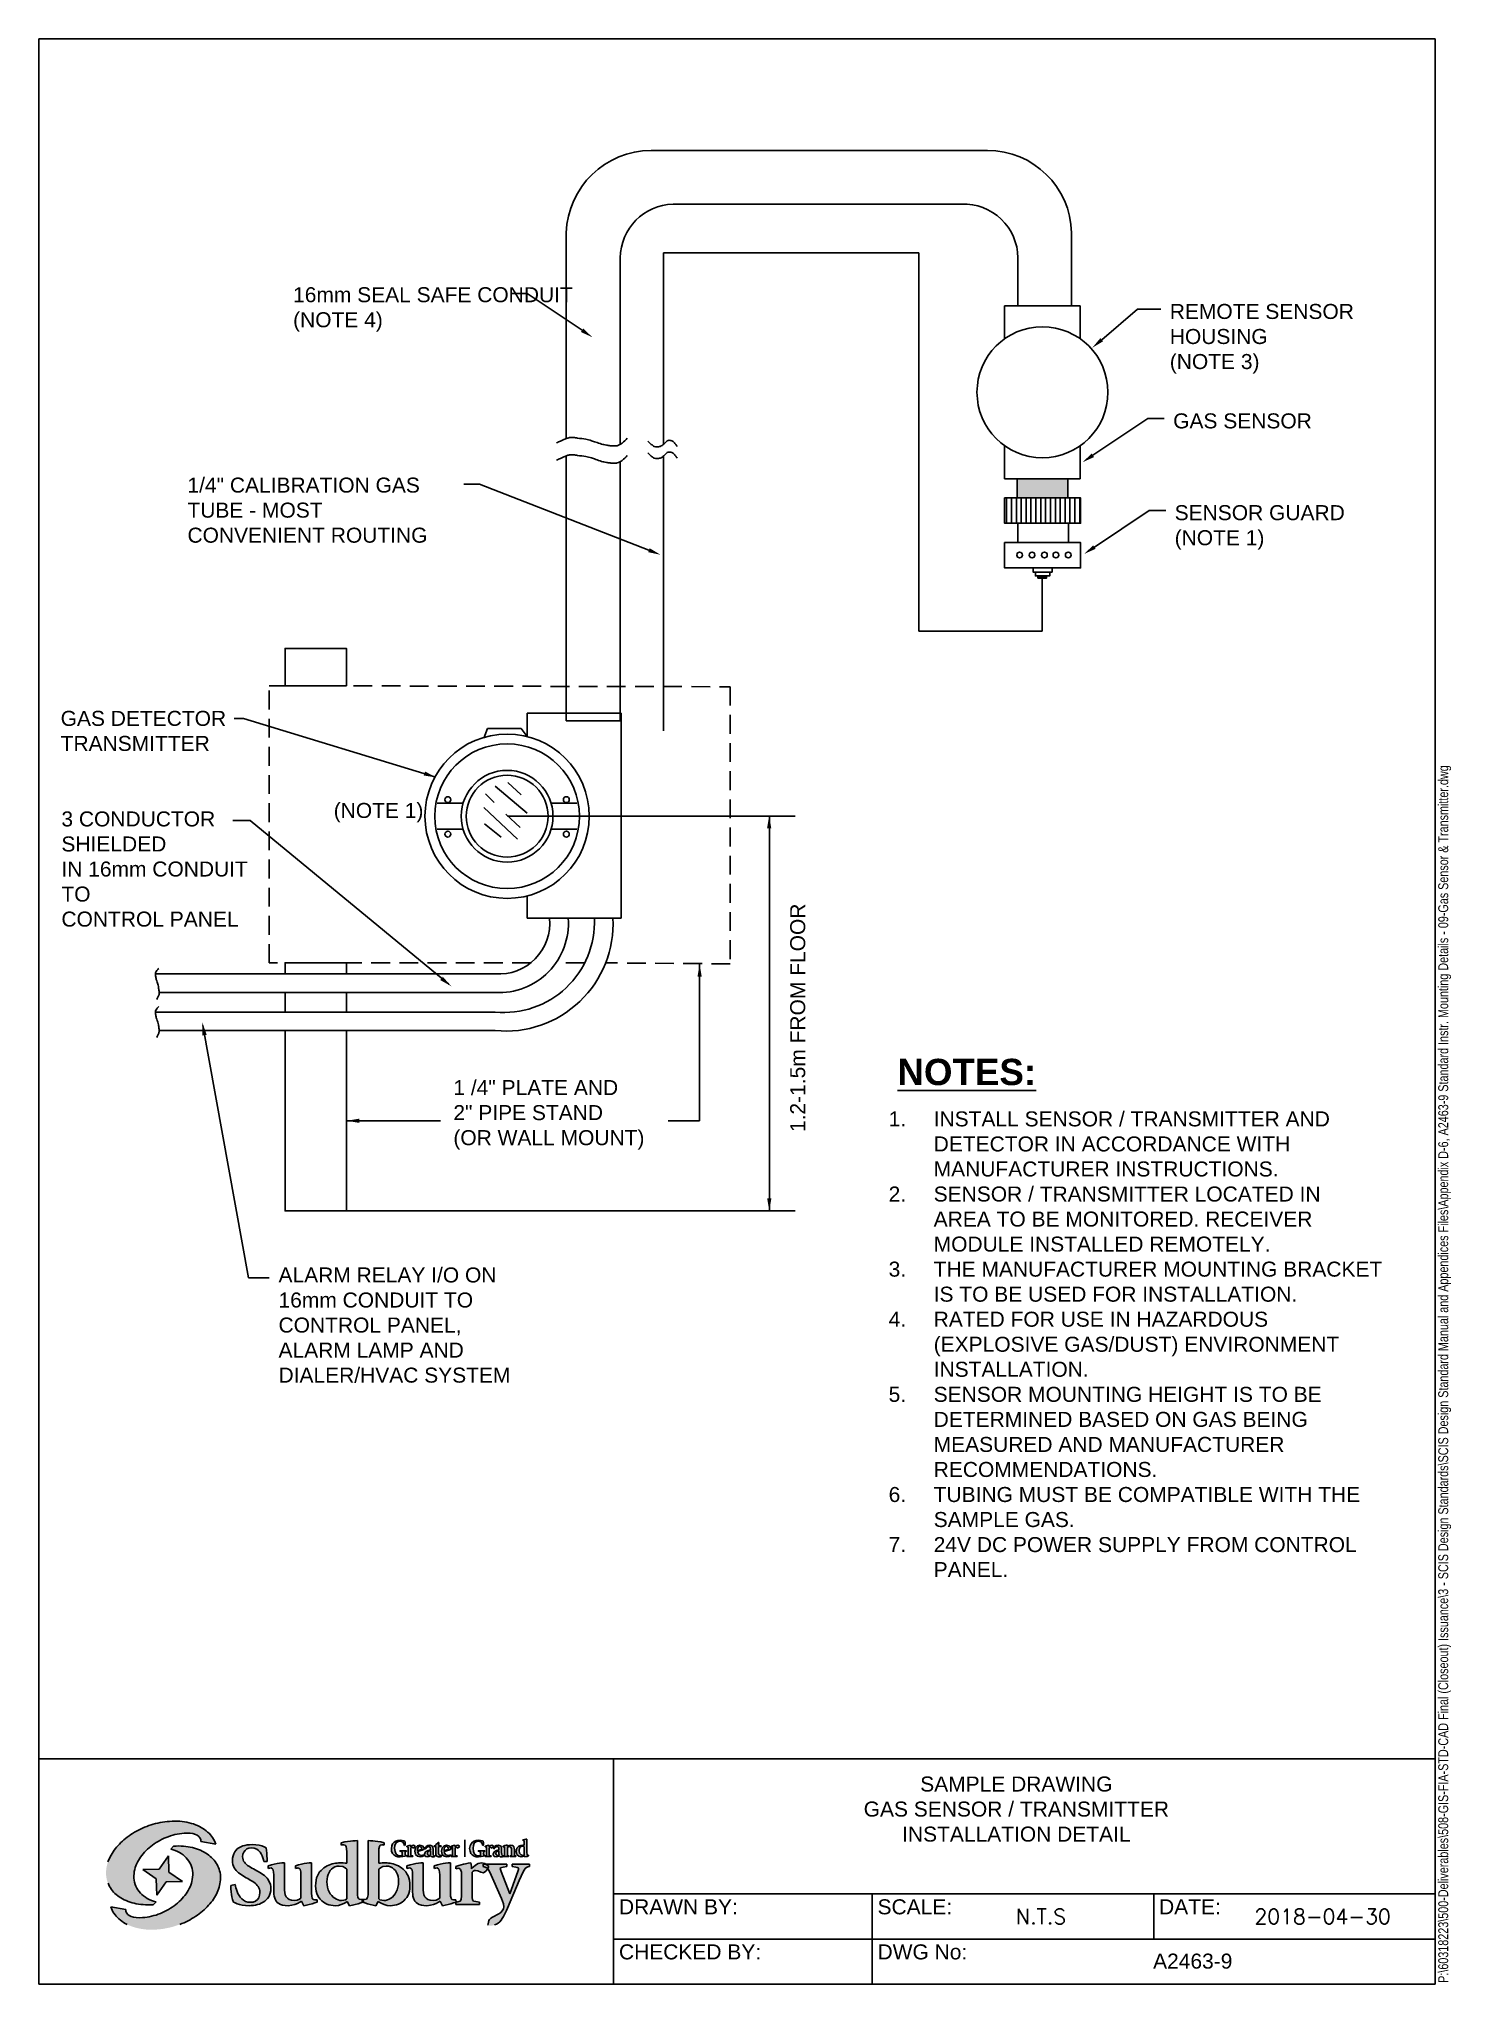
# Model space of a CAD drawing. Header units: millimetres. Extents: x 20 to 208, y 10 to 269.
import ezdxf
from ezdxf.enums import TextEntityAlignment as Align

# ---------------------------------------------------------------- set-up
doc = ezdxf.new("R2010")
doc.units = ezdxf.units.MM
doc.header["$MEASUREMENT"] = 0
doc.linetypes.add('HIDDEN', pattern=[0.375, 0.25, -0.125])
doc.layers.get('0').update_dxf_attribs({"linetype": 'CONTINUOUS'})
for name, color, linetype in [('BBATXT', 7, 'CONTINUOUS'), ('BOR-A1', 7, 'CONTINUOUS'), ('C-B-TITLE', 7, 'CONTINUOUS'), ('G-ANNO-SYMB', 5, 'CONTINUOUS'), ('N-INST', 4, 'CONTINUOUS'), ('N-MISC', 8, 'CONTINUOUS')]:
    doc.layers.add(name, color=color, linetype=linetype)
doc.layers.add('N-ANNO-TEXT', color=2, linetype='CONTINUOUS', lineweight=25)
doc.styles.add('_CGS_2-5_NOTES', font='arial.ttf', dxfattribs={"height": 2.5})
doc.styles.add('_CGS_3-5_SUBHEADING', font='arialbd.ttf', dxfattribs={"height": 3.5})
doc.styles.add('FILENAME', font='ARIALN.TTF', dxfattribs={"width": 0.95, "height": 2.5})
doc.styles.add('T1_2_5', font='simplex.shx', dxfattribs={"height": 2.5})

msp = doc.modelspace()

# ---------------------------------------------------------------- texts
at = {"insert": (150.2, 37.64), "char_height": 2, "attachment_point": 2, "style": '_CGS_2-5_NOTES'}
msp.add_mtext_dynamic_manual_height_columns('SAMPLE DRAWING\\PGAS SENSOR / TRANSMITTER\\PINSTALLATION DETAIL', width=80.0163, gutter_width=12.5, heights=[0], dxfattribs=at)
at = {"char_height": 2, "style": '_CGS_2-5_NOTES'}
for s, insert, width, attachment_point in [('DRAWN BY:', (97.27, 21.29), 25, 1), ('SCALE:', (131.71, 21.29), 25, 1), ('DATE:', (169.21, 21.29), 25, 1), ('CHECKED BY:', (97.27, 15.29), 25, 1), ('DWG No:', (131.71, 15.29), 25, 1), ('A2463-9', (173.7, 14.06), 63.465, 2)]:
    msp.add_mtext(s, dxfattribs=dict(at, insert=insert, width=width, attachment_point=attachment_point))
at = {"style": 'T1_2_5'}
for tag, text, p in [('N.T.S', 'SCALE', (153.5, 19)), ('2018-04-30', '2018-04-30', (191, 19))]:
    msp.add_attdef(tag, text=text, height=2, dxfattribs=at).set_placement(p, align=Align.MIDDLE_CENTER)
at = {"layer": 'N-ANNO-TEXT', "char_height": 2, "attachment_point": 1, "style": '_CGS_2-5_NOTES'}
for s, insert, width in [('\\A1;16mm SEAL SAFE CONDUIT\\P(NOTE 4)', (53.86, 235.94), 41.2175), ('\\A1;REMOTE SENSOR\\PHOUSING\\P(NOTE 3)', (170.64, 233.71), 41.2175), ('\\A1;GAS SENSOR', (171.09, 219.14), 41.2175), ('\\A1;1/4" CALIBRATION GAS\\PTUBE - MOST\\PCONVENIENT ROUTING', (39.79, 210.59), 41.2175), ('\\A1;SENSOR GUARD\\P(NOTE 1)', (171.29, 206.92), 41.2175), ('\\A1;GAS DETECTOR\\PTRANSMITTER', (22.9, 179.53), 41.2175), ('\\A1;3 CONDUCTOR SHIELDED\\PIN 16mm CONDUIT TO\\PCONTROL PANEL', (23, 166.14), 27.2241), ('(NOTE 1)', (59.27, 167.27), 41.2175), ('\\A1;1 /4" PLATE AND\\P2" PIPE STAND\\P(OR WALL MOUNT)', (75.21, 130.37), 41.2175), ('\\A1;\\pi-6,l6,t6;1.^IINSTALL SENSOR / TRANSMITTER AND DETECTOR IN ACCORDANCE WITH MANUFACTURER INSTRUCTIONS.\\P2.^ISENSOR / TRANSMITTER LOCATED IN AREA TO BE MONITORED. RECEIVER MODULE INSTALLED REMOTELY.\\P3.^ITHE MANUFACTURER MOUNTING BRACKET IS TO BE USED FOR INSTALLATION.\\P4.^IRATED FOR USE IN HAZARDOUS (EXPLOSIVE GAS/DUST) ENVIRONMENT INSTALLATION.\\P5.^ISENSOR MOUNTING HEIGHT IS TO BE DETERMINED BASED ON GAS BEING MEASURED AND MANUFACTURER RECOMMENDATIONS.\\P6.^ITUBING MUST BE COMPATIBLE WITH THE SAMPLE GAS.\\P7.^I24V DC POWER SUPPLY FROM CONTROL PANEL.', (133.19, 126.2), 65.6467), ('\\A1;ALARM RELAY I/O ON\\P16mm CONDUIT TO CONTROL PANEL,\\PALARM LAMP AND\\PDIALER/HVAC SYSTEM', (51.92, 105.42), 37.0808)]:
    msp.add_mtext(s, dxfattribs=dict(at, insert=insert, width=width))
at = {"layer": 'N-ANNO-TEXT', "insert": (121.09, 138.66), "char_height": 2, "attachment_point": 5, "rotation": 90, "style": '_CGS_2-5_NOTES'}
msp.add_mtext('1.2-1.5m FROM FLOOR', dxfattribs=at)
at = {"layer": 'N-ANNO-TEXT', "color": 4, "insert": (134.36, 133.2), "char_height": 3.5, "attachment_point": 1, "line_spacing_factor": 0.9, "style": '_CGS_3-5_SUBHEADING'}
msp.add_mtext('{\\LNOTES:\\P\\P }', dxfattribs=at)

# ---------------------------------------------------------------- blocks, each defined once
blk = doc.blocks.new('FILE NAME')
at = {"layer": 'C-B-TITLE', "insert": (360.99, 526.17), "char_height": 2.5, "attachment_point": 1, "style": 'FILENAME'}
blk.add_mtext('P:\\\\60318223\\\\500-Deliverables\\\\508-GIS-FIA-STD-CAD Final (Closeout) Issuance\\\\3 - SCIS Design Standards\\\\SCIS Design Standard Manual and Appendices Files\\\\Appendix D-6, A2463-9 Standard Instr. Mounting Details - 09-Gas Sensor & Transmitter.dwg', dxfattribs=at)

# ---------------------------------------------------------------- hatches: boundary and pattern name
at = {"layer": 'BOR-A1', "linetype": 'Continuous'}
h = msp.add_hatch(color=7, dxfattribs=at)
h.paths.add_polyline_path([(43.57, 28.64), (43.48, 28.87), (43.38, 29.09), (43.27, 29.3), (43.14, 29.5), (42.99, 29.7), (42.84, 29.89), (42.67, 30.08), (42.48, 30.25), (42.29, 30.42), (42.08, 30.57), (41.86, 30.72), (41.63, 30.86), (41.39, 30.99), (41.14, 31.11), (40.87, 31.22), (40.6, 31.32), (40.32, 31.4), (40.02, 31.48), (39.72, 31.55), (39.41, 31.6), (39.09, 31.64), (38.77, 31.68), (38.43, 31.69), (38.09, 31.7), (37.74, 31.69), (37.38, 31.67), (37.07, 31.65), (36.76, 31.61), (36.45, 31.56), (36.15, 31.51), (35.84, 31.44), (35.54, 31.37), (35.24, 31.29), (34.95, 31.2), (34.66, 31.1), (34.37, 31), (34.09, 30.88), (33.81, 30.76), (33.54, 30.64), (33.27, 30.5), (33, 30.37), (32.75, 30.22), (32.49, 30.07), (32.25, 29.91), (32.01, 29.74), (31.78, 29.57), (31.55, 29.4), (31.33, 29.22), (31.12, 29.03), (30.92, 28.84), (30.72, 28.65), (30.54, 28.45), (30.36, 28.25), (30.19, 28.04), (30.03, 27.83), (29.88, 27.62), (29.74, 27.4), (29.61, 27.18), (29.5, 26.96), (29.39, 26.73), (29.29, 26.5), (29.2, 26.27), (29.13, 26.04), (29.07, 25.81), (29.02, 25.57), (28.98, 25.32), (28.95, 25.06), (28.94, 24.81), (28.95, 24.57), (28.97, 24.33), (29.01, 24.09), (29.06, 23.86), (29.13, 23.64), (29.21, 23.42), (29.3, 23.21), (29.41, 23.01), (29.53, 22.81), (29.66, 22.61), (29.8, 22.43), (29.96, 22.25), (30.13, 22.08), (30.31, 21.92), (30.5, 21.76), (30.71, 21.62), (30.92, 21.48), (31.15, 21.35), (31.38, 21.23), (31.62, 21.12), (31.88, 21.01), (32.14, 20.92), (32.41, 20.84), (32.69, 20.76), (32.98, 20.7), (33.28, 20.65), (33.59, 20.61), (33.9, 20.58), (34.22, 20.56), (34.54, 20.55), (34.88, 20.55), (35.22, 20.57), (35.58, 20.94), (34.68, 21.25), (33.79, 21.8), (33.06, 22.64), (32.66, 23.67), (32.64, 24.7), (32.84, 25.63), (33.29, 26.58), (33.94, 27.46), (34.76, 28.25), (35.73, 28.94), (36.67, 29.42), (37.53, 29.74), (38.43, 29.97), (39.47, 30.12), (40.57, 30.06), (41.38, 29.69), (41.65, 28.98)])
h.paths.add_polyline_path([(37.9, 17.65), (38.19, 17.74), (38.48, 17.84), (38.77, 17.94), (39.05, 18.05), (39.33, 18.17), (39.6, 18.3), (39.87, 18.43), (40.13, 18.57), (40.39, 18.72), (40.64, 18.87), (40.89, 19.03), (41.13, 19.19), (41.36, 19.36), (41.59, 19.54), (41.81, 19.72), (42.02, 19.9), (42.22, 20.09), (42.42, 20.29), (42.6, 20.49), (42.78, 20.69), (42.95, 20.89), (43.11, 21.1), (43.26, 21.32), (43.4, 21.54), (43.53, 21.76), (43.64, 21.98), (43.75, 22.2), (43.85, 22.43), (43.93, 22.66), (44.01, 22.89), (44.07, 23.13), (44.12, 23.36), (44.16, 23.62), (44.19, 23.87), (44.19, 24.12), (44.19, 24.37), (44.17, 24.6), (44.13, 24.84), (44.08, 25.07), (44.01, 25.29), (43.93, 25.51), (43.84, 25.72), (43.73, 25.93), (43.62, 26.12), (43.48, 26.32), (43.34, 26.5), (43.18, 26.68), (43.01, 26.85), (42.83, 27.01), (42.64, 27.17), (42.44, 27.32), (42.23, 27.45), (42, 27.58), (41.77, 27.71), (41.53, 27.82), (41.27, 27.92), (41.01, 28.01), (40.74, 28.1), (40.46, 28.17), (40.17, 28.23), (39.88, 28.29), (39.57, 28.33), (39.26, 28.36), (38.94, 28.38), (38.62, 28.39), (38.28, 28.38), (37.95, 28.37), (37.58, 28), (38.47, 27.68), (39.35, 27.13), (40.08, 26.29), (40.48, 25.26), (40.5, 24.25), (40.3, 23.32), (39.85, 22.37), (39.2, 21.48), (38.37, 20.69), (37.41, 20), (36.46, 19.52), (35.61, 19.19), (34.71, 18.96), (33.67, 18.82), (32.57, 18.87), (31.76, 19.25), (31.49, 19.96), (29.57, 20.3), (29.66, 20.08), (29.76, 19.86), (29.87, 19.64), (30, 19.44), (30.15, 19.24), (30.3, 19.05), (30.47, 18.86), (30.66, 18.69), (30.85, 18.52), (31.06, 18.36), (31.28, 18.22), (31.51, 18.08), (31.75, 17.95), (32, 17.83), (32.27, 17.72), (32.54, 17.62), (32.83, 17.53), (33.12, 17.46), (33.42, 17.39), (33.73, 17.34), (34.05, 17.29), (34.38, 17.26), (34.71, 17.25), (35.05, 17.24), (35.4, 17.25), (35.76, 17.27), (36.07, 17.3), (36.38, 17.33), (36.69, 17.38), (36.99, 17.44), (37.3, 17.5), (37.6, 17.57)])
for color, points in [(7, [(49.68, 28.4), (49.32, 28.49), (48.9, 28.55), (48.41, 28.57), (48.07, 28.56), (47.74, 28.53), (47.43, 28.47), (47.15, 28.39), (46.88, 28.28), (46.64, 28.15), (46.42, 27.99), (46.23, 27.81), (46.08, 27.59), (45.95, 27.35), (45.86, 27.08), (45.8, 26.78), (45.78, 26.45), (45.8, 26.19), (45.84, 25.94), (45.92, 25.71), (46.01, 25.5), (46.14, 25.31), (46.28, 25.13), (46.43, 24.97), (46.61, 24.82), (46.79, 24.67), (46.99, 24.54), (47.19, 24.41), (47.4, 24.29), (47.61, 24.17), (47.82, 24.05), (48.03, 23.93), (48.23, 23.81), (48.43, 23.69), (48.61, 23.56), (48.79, 23.43), (48.95, 23.29), (49.09, 23.14), (49.21, 22.98), (49.3, 22.81), (49.38, 22.62), (49.42, 22.42), (49.44, 22.19), (49.4, 21.82), (49.28, 21.5), (49.1, 21.25), (48.85, 21.05), (48.55, 20.93), (48.2, 20.89), (47.84, 20.92), (47.53, 21.01), (47.26, 21.16), (47.03, 21.34), (46.83, 21.56), (46.66, 21.8), (46.52, 22.06), (46.41, 22.32), (46.31, 22.58), (46.24, 22.83), (46.18, 23.05), (46.13, 23.25), (45.58, 23.13), (45.59, 22.69), (45.61, 22.3), (45.65, 21.95), (45.71, 21.61), (45.8, 21.27), (45.92, 20.91), (46.14, 20.81), (46.4, 20.7), (46.72, 20.6), (47.09, 20.52), (47.52, 20.46), (48, 20.44), (48.28, 20.45), (48.57, 20.48), (48.84, 20.52), (49.12, 20.58), (49.38, 20.66), (49.63, 20.76), (49.87, 20.89), (50.09, 21.03), (50.28, 21.2), (50.46, 21.39), (50.61, 21.61), (50.73, 21.85), (50.82, 22.11), (50.88, 22.41), (50.89, 22.73), (50.88, 23.01), (50.83, 23.27), (50.76, 23.5), (50.65, 23.72), (50.53, 23.92), (50.39, 24.11), (50.22, 24.28), (50.04, 24.44), (49.85, 24.59), (49.65, 24.73), (49.44, 24.86), (49.23, 24.98), (49.01, 25.1), (48.8, 25.22), (48.58, 25.33), (48.37, 25.45), (48.17, 25.57), (47.98, 25.69), (47.8, 25.81), (47.64, 25.94), (47.49, 26.08), (47.37, 26.23), (47.27, 26.39), (47.19, 26.56), (47.15, 26.75), (47.13, 26.95), (47.17, 27.29), (47.28, 27.58), (47.46, 27.81), (47.7, 27.99), (47.98, 28.09), (48.31, 28.13), (48.69, 28.09), (49.01, 27.97), (49.27, 27.8), (49.47, 27.58), (49.63, 27.33), (49.75, 27.07), (49.84, 26.81), (49.91, 26.56), (49.97, 26.34), (50.39, 26.34), (50.39, 26.7), (50.37, 27.07), (50.35, 27.43), (50.31, 27.79), (50.26, 28.14), (49.99, 28.28)]), (51, [(37.28, 27.09), (36.04, 25.29), (33.85, 25.24), (35.64, 24), (35.7, 21.82), (36.94, 23.61), (39.13, 23.67), (37.33, 24.91)]), (7, [(85.35, 25.98), (83.04, 25.98), (83.04, 25.67), (83.52, 25.58), (83.7, 25.53), (83.83, 25.47), (83.89, 25.38), (83.87, 25.24), (83.83, 25.11), (83.78, 24.98), (82.73, 22.03), (81.57, 24.98), (81.52, 25.11), (81.48, 25.24), (81.46, 25.38), (81.51, 25.47), (81.65, 25.53), (81.83, 25.58), (82.31, 25.67), (82.31, 25.98), (79.51, 25.98), (79.7, 25.85), (79.92, 25.64), (79.78, 25.39), (79.9, 25.23), (80.05, 24.91), (81.6, 21.4), (81.75, 21.05), (81.87, 20.68), (81.92, 20.29), (81.87, 20.01), (81.73, 19.76), (81.52, 19.55), (81.26, 19.37), (80.98, 19.21), (80.7, 19.06), (80.43, 18.91), (80.2, 18.77), (80.03, 18.62), (79.94, 18.45), (79.88, 18.25), (79.83, 18.04), (79.8, 17.83), (79.88, 17.81), (79.99, 17.79), (80.1, 17.78), (80.41, 17.8), (80.69, 17.87), (80.94, 17.98), (81.17, 18.12), (81.38, 18.29), (81.56, 18.5), (81.73, 18.73), (81.89, 18.98), (82.04, 19.25), (82.17, 19.53), (82.3, 19.82), (82.43, 20.12), (83.99, 23.8), (84.25, 24.39), (84.46, 24.84), (84.64, 25.17), (84.79, 25.4), (84.95, 25.54), (85.13, 25.61), (85.35, 25.67)])]:
    msp.add_hatch(color=color, dxfattribs=at).paths.add_polyline_path(points)
at = {"layer": 'BOR-A1'}
h = msp.add_hatch(color=256, dxfattribs=at)
h.paths.add_polyline_path([(62.44, 21.89), (62.43, 22.47), (62.43, 29.1), (62.12, 29.09), (61.81, 29.08), (61.49, 29.04), (61.13, 28.99), (60.74, 28.92), (60.28, 28.83), (60.28, 28.52), (60.36, 28.53), (60.48, 28.54), (60.62, 28.55), (60.81, 28.49), (60.93, 28.32), (60.99, 28.03), (61.01, 27.61), (61.01, 27.05), (61.01, 26.08), (60.79, 26.12), (60.54, 26.15), (60.24, 26.16), (60.09, 26.15), (59.91, 26.14), (59.72, 26.12), (59.51, 26.1), (59.3, 26.05), (59.08, 26), (58.85, 25.93), (58.63, 25.85), (58.4, 25.75), (58.18, 25.63), (57.97, 25.49), (57.77, 25.32), (57.58, 25.14), (57.4, 24.93), (57.25, 24.69), (57.11, 24.43), (57, 24.14), (56.92, 23.82), (56.87, 23.46), (56.86, 23.07), (56.87, 22.7), (56.93, 22.36), (57.02, 22.05), (57.14, 21.77), (57.29, 21.51), (57.47, 21.29), (57.67, 21.09), (57.89, 20.91), (58.12, 20.77), (58.37, 20.65), (58.63, 20.56), (58.91, 20.5), (59.18, 20.46), (59.46, 20.44), (59.89, 20.48), (60.27, 20.59), (60.6, 20.72), (60.87, 20.87), (61.07, 20.99), (61.38, 20.44), (61.76, 20.52), (62.14, 20.6), (62.52, 20.69), (62.89, 20.8), (63.14, 20.9), (63.04, 20.94), (63.07, 21.26), (62.96, 21.26), (62.65, 21.33), (62.5, 21.52)])
h.paths.add_polyline_path([(61.01, 21.34), (60.85, 21.24), (60.62, 21.16), (60.33, 21.13), (60.1, 21.14), (59.86, 21.2), (59.63, 21.29), (59.4, 21.42), (59.19, 21.59), (59, 21.78), (58.82, 22.02), (58.67, 22.28), (58.54, 22.57), (58.45, 22.9), (58.39, 23.25), (58.37, 23.63), (58.39, 23.98), (58.44, 24.31), (58.53, 24.61), (58.65, 24.88), (58.8, 25.12), (58.98, 25.32), (59.19, 25.49), (59.44, 25.61), (59.71, 25.69), (60, 25.71), (60.47, 25.65), (60.78, 25.49), (61.01, 25.29)], flags=16)
h.paths.add_polyline_path([(77.87, 28.46), (77.99, 28.76), (78.2, 28.96), (78.51, 29.03), (78.88, 28.93), (79.06, 28.7), (79.13, 28.47), (79.24, 28.48), (79.23, 28.68), (79.21, 28.86), (79.18, 29.03), (79.03, 29.09), (78.83, 29.13), (78.55, 29.15), (78.26, 29.12), (77.99, 29.04), (77.75, 28.9), (77.56, 28.69), (77.43, 28.41), (77.38, 28.05), (77.43, 27.69), (77.55, 27.4), (77.73, 27.19), (77.98, 27.05), (78.26, 26.96), (78.57, 26.94), (78.9, 26.97), (79.17, 27.04), (79.34, 27.09), (79.33, 27.17), (79.27, 27.18), (79.25, 27.24), (79.24, 27.41), (79.25, 27.56), (79.27, 27.64), (79.35, 27.67), (79.41, 27.68), (79.41, 27.76), (78.53, 27.76), (78.53, 27.68), (78.68, 27.65), (78.79, 27.62), (78.83, 27.55), (78.84, 27.39), (78.84, 27.08), (78.76, 27.07), (78.68, 27.06), (78.61, 27.06), (78.29, 27.13), (78.04, 27.32), (77.88, 27.64), (77.83, 28.08)])
h.paths.add_polyline_path([(79.99, 28.15), (80.03, 28.19), (80.07, 28.21), (80.11, 28.21), (80.19, 28.19), (80.3, 28.15), (80.38, 28.12), (80.47, 28.19), (80.52, 28.27), (80.56, 28.35), (80.51, 28.41), (80.43, 28.47), (80.32, 28.49), (80.17, 28.45), (80.05, 28.36), (79.97, 28.27), (79.97, 28.36), (79.96, 28.43), (79.95, 28.49), (79.77, 28.46), (79.62, 28.42), (79.44, 28.35), (79.44, 28.27), (79.46, 28.28), (79.49, 28.29), (79.54, 28.29), (79.6, 28.25), (79.62, 28.15), (79.63, 28.03), (79.63, 27.29), (79.62, 27.16), (79.58, 27.1), (79.5, 27.08), (79.44, 27.07), (79.44, 26.99), (80.24, 26.99), (80.24, 27.07), (80.12, 27.09), (80.03, 27.12), (79.99, 27.2), (79.99, 27.37)])
h.paths.add_polyline_path([(81.61, 28.23), (81.48, 28.42), (81.19, 28.49), (80.92, 28.44), (80.7, 28.31), (80.54, 28.15), (80.56, 28.09), (80.59, 28.04), (80.62, 27.99), (80.65, 27.99), (80.71, 28.12), (80.82, 28.25), (81.02, 28.31), (81.18, 28.26), (81.26, 28.13), (81.28, 27.95), (81.28, 27.88), (80.96, 27.78), (80.64, 27.6), (80.49, 27.28), (80.54, 27.1), (80.68, 26.98), (80.89, 26.94), (81.07, 26.97), (81.21, 27.03), (81.31, 27.1), (81.37, 27.02), (81.46, 26.96), (81.61, 26.94), (81.73, 26.95), (81.82, 26.99), (81.86, 27.01), (81.86, 27.06), (81.84, 27.05), (81.7, 27.12), (81.65, 27.3), (81.64, 27.52), (81.64, 27.92)])
h.paths.add_polyline_path([(81.28, 27.73), (81.28, 27.37), (81.28, 27.31), (81.29, 27.25), (81.29, 27.2), (81.25, 27.17), (81.19, 27.14), (81.11, 27.13), (80.99, 27.16), (80.91, 27.26), (80.88, 27.39), (80.93, 27.58), (81.07, 27.69), (81.25, 27.73), (81.26, 27.73), (81.27, 27.73)], flags=16)
h.paths.add_polyline_path([(82.4, 28.19), (82.46, 28.24), (82.54, 28.29), (82.65, 28.31), (82.88, 28.22), (82.96, 28), (82.97, 27.74), (82.97, 27.29), (82.97, 27.16), (82.93, 27.1), (82.85, 27.08), (82.78, 27.07), (82.78, 26.99), (83.52, 26.99), (83.52, 27.07), (83.47, 27.08), (83.38, 27.1), (83.34, 27.16), (83.34, 27.29), (83.34, 27.92), (83.28, 28.26), (83.12, 28.44), (82.87, 28.49), (82.65, 28.46), (82.5, 28.39), (82.4, 28.31), (82.4, 28.49), (82.23, 28.48), (82.06, 28.44), (81.85, 28.38), (81.85, 28.29), (81.87, 28.29), (81.9, 28.3), (81.95, 28.3), (82.01, 28.26), (82.03, 28.17), (82.04, 28.05), (82.04, 27.29), (82.03, 27.16), (81.99, 27.1), (81.91, 27.08), (81.86, 27.07), (81.86, 27.06), (81.86, 27.06), (81.87, 27.02), (81.86, 27.01), (81.86, 26.99), (82.59, 26.99), (82.59, 27.07), (82.53, 27.08), (82.44, 27.1), (82.41, 27.16), (82.4, 27.29)])
h.paths.add_polyline_path([(85.01, 29.3), (84.85, 29.29), (84.67, 29.27), (84.45, 29.22), (84.45, 29.14), (84.47, 29.14), (84.51, 29.15), (84.54, 29.15), (84.61, 29.11), (84.64, 28.97), (84.64, 28.74), (84.64, 28.48), (84.58, 28.48), (84.52, 28.49), (84.45, 28.49), (84.2, 28.46), (83.91, 28.35), (83.67, 28.09), (83.57, 27.65), (83.67, 27.25), (83.91, 27.02), (84.24, 26.94), (84.42, 26.97), (84.56, 27.03), (84.66, 27.09), (84.74, 26.94), (84.9, 26.97), (85.06, 27.01), (85.22, 27.07), (85.21, 27.16), (85.14, 27.16), (85.05, 27.19), (85.02, 27.29), (85.01, 27.49)])
h.paths.add_polyline_path([(84.15, 28.29), (84.38, 28.37), (84.5, 28.35), (84.58, 28.31), (84.64, 28.26), (84.64, 27.18), (84.6, 27.16), (84.54, 27.13), (84.47, 27.13), (84.23, 27.21), (84.04, 27.44), (83.96, 27.81), (84.01, 28.1)], flags=16)
at = {"layer": 'BOR-A1', "linetype": 'Continuous'}
h = msp.add_hatch(color=7, dxfattribs=at)
h.paths.add_polyline_path([(63.21, 21.26), (63.07, 21.26), (63.04, 20.94), (63.14, 20.9), (63.24, 20.94)])
h.paths.add_polyline_path([(68.81, 21.29), (68.99, 21.51), (69.14, 21.77), (69.26, 22.05), (69.35, 22.36), (69.41, 22.7), (69.43, 23.07), (69.41, 23.46), (69.36, 23.82), (69.28, 24.14), (69.17, 24.43), (69.03, 24.69), (68.88, 24.93), (68.7, 25.14), (68.51, 25.32), (68.31, 25.49), (68.1, 25.63), (67.88, 25.75), (67.65, 25.85), (67.43, 25.93), (67.2, 26), (66.98, 26.05), (66.77, 26.1), (66.56, 26.12), (66.37, 26.14), (66.2, 26.15), (66.04, 26.16), (65.74, 26.15), (65.49, 26.12), (65.27, 26.08), (65.27, 27.05), (65.27, 27.61), (65.29, 28.03), (65.35, 28.32), (65.47, 28.49), (65.67, 28.55), (65.8, 28.54), (65.92, 28.53), (66, 28.52), (66, 28.83), (65.54, 28.92), (65.15, 28.99), (64.79, 29.04), (64.47, 29.08), (64.16, 29.09), (63.85, 29.1), (63.85, 22.47), (63.84, 21.89), (63.78, 21.52), (63.63, 21.33), (63.32, 21.26), (63.21, 21.26), (63.24, 20.94), (63.14, 20.9), (63.4, 20.8), (63.77, 20.69), (64.14, 20.6), (64.52, 20.52), (64.9, 20.44), (65.21, 20.99), (65.41, 20.87), (65.68, 20.72), (66.01, 20.59), (66.39, 20.48), (66.82, 20.44), (67.1, 20.46), (67.37, 20.5), (67.65, 20.56), (67.91, 20.65), (68.16, 20.77), (68.39, 20.91), (68.61, 21.09)])
h.paths.add_polyline_path([(65.27, 21.34), (65.27, 25.29), (65.5, 25.49), (65.81, 25.65), (66.28, 25.71), (66.57, 25.69), (66.84, 25.61), (67.09, 25.49), (67.3, 25.32), (67.48, 25.12), (67.63, 24.88), (67.75, 24.61), (67.84, 24.31), (67.89, 23.98), (67.91, 23.63), (67.89, 23.25), (67.83, 22.9), (67.74, 22.57), (67.61, 22.28), (67.46, 22.02), (67.28, 21.78), (67.09, 21.59), (66.88, 21.42), (66.65, 21.29), (66.42, 21.2), (66.18, 21.14), (65.95, 21.13), (65.66, 21.16), (65.43, 21.24)], flags=16)
h.paths.add_polyline_path([(71.19, 22.5), (71.18, 22.84), (71.18, 26.16), (70.87, 26.13), (70.55, 26.1), (70.21, 26.04), (69.85, 25.97), (69.46, 25.87), (69.03, 25.74), (69.03, 25.39), (69.11, 25.42), (69.24, 25.45), (69.41, 25.47), (69.66, 25.31), (69.75, 24.95), (69.76, 24.52), (69.76, 22.81), (69.76, 22.51), (69.77, 22.23), (69.8, 21.96), (69.83, 21.7), (69.89, 21.46), (69.98, 21.24), (70.09, 21.04), (70.24, 20.87), (70.43, 20.72), (70.67, 20.6), (70.95, 20.52), (71.28, 20.46), (71.68, 20.44), (72.17, 20.49), (72.58, 20.59), (72.93, 20.74), (73.22, 20.9), (73.46, 21.04), (73.78, 20.44), (74.14, 20.52), (74.51, 20.6), (74.87, 20.7), (75.23, 20.8), (75.56, 20.91), (75.56, 20.93), (75.56, 20.93), (75.54, 21.22), (75.42, 21.21), (75.3, 21.21), (75.21, 21.21), (75.02, 21.26), (74.9, 21.43), (74.84, 21.71), (74.81, 22.11), (74.81, 22.63), (74.81, 26.16), (74.5, 26.13), (74.18, 26.1), (73.84, 26.04), (73.47, 25.97), (73.09, 25.87), (72.66, 25.74), (72.66, 25.39), (72.74, 25.42), (72.87, 25.45), (73.04, 25.47), (73.29, 25.31), (73.38, 24.95), (73.4, 24.52), (73.4, 21.42), (73.19, 21.31), (72.9, 21.18), (72.51, 21.13), (72.12, 21.16), (71.81, 21.26), (71.58, 21.42), (71.41, 21.64), (71.29, 21.89), (71.22, 22.18)])
h.paths.add_polyline_path([(77.71, 21.52), (77.7, 22.03), (77.7, 24.9), (77.85, 25.04), (78.01, 25.11), (78.17, 25.13), (78.47, 25.06), (78.89, 24.91), (79.21, 24.8), (79.52, 25.05), (79.74, 25.31), (79.78, 25.39), (79.75, 25.44), (79.45, 25.58), (79.17, 25.67), (79.17, 25.98), (79.51, 25.98), (79.39, 26.06), (78.96, 26.16), (78.53, 26.06), (78.16, 25.84), (77.85, 25.57), (77.63, 25.34), (77.61, 25.66), (77.58, 25.93), (77.54, 26.16), (77.16, 26.09), (76.84, 26.03), (76.56, 25.96), (76.27, 25.88), (75.95, 25.78), (75.56, 25.65), (75.56, 25.34), (75.65, 25.37), (75.77, 25.4), (75.94, 25.42), (76.18, 25.26), (76.28, 24.9), (76.29, 24.47), (76.29, 21.74), (76.26, 21.27), (76.12, 21.03), (75.8, 20.94), (75.56, 20.93), (75.57, 20.91), (75.56, 20.91), (75.56, 20.62), (78.67, 20.62), (78.67, 20.93), (78.2, 20.99), (77.91, 21.06), (77.77, 21.22)])
h.paths.add_polyline_path([(79.7, 25.85), (79.51, 25.98), (79.17, 25.98), (79.17, 25.67), (79.45, 25.58), (79.75, 25.44), (79.78, 25.39), (79.92, 25.64)])
h = msp.add_hatch(color=7, dxfattribs=at)
h.paths.add_polyline_path([(68.59, 29.09), (68.39, 29.13), (68.12, 29.15), (67.83, 29.12), (67.56, 29.04), (67.32, 28.9), (67.12, 28.69), (67, 28.41), (66.95, 28.05), (66.99, 27.69), (67.12, 27.4), (67.3, 27.19), (67.54, 27.05), (67.82, 26.96), (68.13, 26.94), (68.46, 26.97), (68.74, 27.04), (68.91, 27.09), (68.9, 27.17), (68.84, 27.18), (68.81, 27.24), (68.81, 27.41), (68.81, 27.56), (68.84, 27.64), (68.92, 27.67), (68.97, 27.68), (68.97, 27.76), (68.1, 27.76), (68.1, 27.68), (68.25, 27.65), (68.36, 27.62), (68.4, 27.55), (68.41, 27.39), (68.41, 27.08), (68.33, 27.07), (68.25, 27.06), (68.18, 27.06), (67.86, 27.13), (67.61, 27.32), (67.45, 27.64), (67.39, 28.08), (67.43, 28.46), (67.55, 28.76), (67.77, 28.96), (68.08, 29.03), (68.45, 28.93), (68.62, 28.7), (68.69, 28.47), (68.81, 28.48), (68.8, 28.68), (68.78, 28.86), (68.74, 29.03)])
h.paths.add_polyline_path([(70, 28.47), (69.89, 28.49), (69.74, 28.45), (69.62, 28.36), (69.54, 28.27), (69.54, 28.36), (69.53, 28.43), (69.52, 28.49), (69.34, 28.46), (69.19, 28.42), (69.01, 28.35), (69.01, 28.27), (69.06, 28.29), (69.1, 28.29), (69.17, 28.25), (69.19, 28.15), (69.19, 28.03), (69.19, 27.29), (69.19, 27.16), (69.15, 27.1), (69.07, 27.08), (69.01, 27.07), (69.01, 26.99), (69.81, 26.99), (69.81, 27.07), (69.69, 27.09), (69.6, 27.12), (69.56, 27.2), (69.56, 27.37), (69.56, 28.15), (69.61, 28.21), (69.68, 28.21), (69.76, 28.19), (69.87, 28.15), (69.95, 28.12), (70.03, 28.19), (70.09, 28.27), (70.13, 28.35), (70.08, 28.41)])
h.paths.add_polyline_path([(71.12, 28.4), (70.76, 28.49), (70.42, 28.4), (70.16, 28.13), (70.06, 27.69), (70.16, 27.27), (70.43, 27.02), (70.77, 26.94), (71.04, 26.98), (71.23, 27.06), (71.35, 27.14), (71.32, 27.22), (71.25, 27.18), (71.14, 27.15), (70.99, 27.13), (70.67, 27.22), (70.5, 27.44), (70.44, 27.66), (70.76, 27.75), (71.07, 27.85), (71.36, 27.97), (71.29, 28.19)])
h.paths.add_polyline_path([(70.85, 28.31), (70.95, 28.16), (71, 27.95), (70.81, 27.89), (70.61, 27.85), (70.42, 27.81), (70.43, 27.98), (70.5, 28.24), (70.69, 28.37)], flags=16)
h.paths.add_polyline_path([(72.36, 28.42), (72.07, 28.49), (71.8, 28.44), (71.58, 28.31), (71.42, 28.15), (71.44, 28.09), (71.47, 28.04), (71.51, 27.99), (71.53, 27.99), (71.59, 28.12), (71.7, 28.25), (71.89, 28.31), (72.06, 28.26), (72.14, 28.13), (72.16, 27.95), (72.16, 27.88), (71.84, 27.78), (71.52, 27.6), (71.37, 27.28), (71.42, 27.1), (71.56, 26.98), (71.77, 26.94), (71.95, 26.97), (72.09, 27.03), (72.2, 27.1), (72.25, 27.02), (72.34, 26.96), (72.49, 26.94), (72.61, 26.95), (72.7, 26.99), (72.75, 27.02), (72.75, 27.04), (72.58, 27.12), (72.53, 27.3), (72.52, 27.52), (72.52, 27.92), (72.49, 28.23)])
h.paths.add_polyline_path([(72.16, 27.37), (72.16, 27.31), (72.17, 27.25), (72.17, 27.2), (72.14, 27.17), (72.08, 27.14), (71.99, 27.13), (71.87, 27.16), (71.79, 27.26), (71.76, 27.39), (71.82, 27.58), (71.96, 27.69), (72.16, 27.73)], flags=16)
h.paths.add_polyline_path([(73.28, 28.84), (73.24, 28.86), (73.11, 28.77), (72.99, 28.69), (72.88, 28.58), (72.88, 28.44), (72.8, 28.43), (72.71, 28.43), (72.64, 28.42), (72.64, 28.33), (72.71, 28.32), (72.8, 28.31), (72.88, 28.3), (72.88, 27.49), (72.89, 27.24), (72.98, 27.03), (73.23, 26.94), (73.43, 26.96), (73.58, 27.01), (73.68, 27.06), (73.66, 27.15), (73.59, 27.13), (73.5, 27.13), (73.32, 27.2), (73.25, 27.4), (73.24, 27.69), (73.24, 28.3), (73.35, 28.31), (73.46, 28.31), (73.58, 28.33), (73.58, 28.42), (73.47, 28.43), (73.34, 28.44), (73.24, 28.44), (73.25, 28.58), (73.26, 28.73)])
h.paths.add_polyline_path([(74.67, 28.4), (74.31, 28.49), (73.97, 28.4), (73.71, 28.13), (73.61, 27.69), (73.71, 27.27), (73.98, 27.02), (74.32, 26.94), (74.59, 26.98), (74.78, 27.06), (74.9, 27.14), (74.87, 27.22), (74.8, 27.18), (74.68, 27.15), (74.53, 27.13), (74.21, 27.22), (74.05, 27.44), (73.99, 27.66), (74.31, 27.75), (74.62, 27.85), (74.91, 27.97), (74.85, 28.19)])
h.paths.add_polyline_path([(74.4, 28.31), (74.5, 28.16), (74.55, 27.95), (74.36, 27.89), (74.17, 27.85), (73.97, 27.81), (73.98, 27.98), (74.05, 28.24), (74.23, 28.37)], flags=16)
h.paths.add_polyline_path([(75.9, 28.47), (75.79, 28.49), (75.64, 28.45), (75.52, 28.36), (75.44, 28.27), (75.44, 28.36), (75.43, 28.43), (75.42, 28.49), (75.24, 28.46), (75.09, 28.42), (74.9, 28.35), (74.9, 28.27), (74.99, 28.3), (75.06, 28.25), (75.09, 28.15), (75.09, 28.03), (75.09, 27.29), (75.08, 27.16), (75.05, 27.1), (74.97, 27.08), (74.9, 27.07), (74.9, 26.99), (75.71, 26.99), (75.71, 27.07), (75.58, 27.09), (75.5, 27.12), (75.46, 27.2), (75.46, 27.37), (75.46, 28.15), (75.51, 28.21), (75.58, 28.21), (75.66, 28.19), (75.76, 28.15), (75.85, 28.12), (75.93, 28.19), (75.99, 28.27), (76.03, 28.35), (75.98, 28.41)])
at = {"layer": 'BOR-A1'}
msp.add_hatch(color=256, dxfattribs=at).paths.add_polyline_path([(56.32, 26.16), (56.01, 26.13), (55.69, 26.1), (55.35, 26.04), (54.99, 25.97), (54.6, 25.87), (54.18, 25.74), (54.18, 25.39), (54.26, 25.42), (54.39, 25.45), (54.55, 25.47), (54.8, 25.31), (54.89, 24.95), (54.91, 24.52), (54.91, 21.42), (54.7, 21.31), (54.42, 21.18), (54.03, 21.13), (53.64, 21.16), (53.33, 21.26), (53.1, 21.42), (52.93, 21.64), (52.81, 21.89), (52.74, 22.18), (52.7, 22.5), (52.7, 22.84), (52.7, 26.16), (52.38, 26.13), (52.06, 26.1), (51.72, 26.04), (51.36, 25.97), (50.97, 25.87), (50.55, 25.74), (50.55, 25.39), (50.63, 25.42), (50.76, 25.45), (50.93, 25.47), (51.18, 25.31), (51.27, 24.95), (51.28, 24.52), (51.28, 22.81), (51.28, 22.51), (51.29, 22.23), (51.31, 21.96), (51.35, 21.7), (51.41, 21.46), (51.5, 21.24), (51.61, 21.04), (51.76, 20.87), (51.95, 20.72), (52.18, 20.6), (52.46, 20.52), (52.8, 20.46), (53.19, 20.44), (53.68, 20.49), (54.1, 20.59), (54.45, 20.74), (54.74, 20.9), (54.98, 21.04), (55.3, 20.44), (55.66, 20.52), (56.02, 20.6), (56.39, 20.7), (56.74, 20.8), (57.08, 20.91), (57.05, 21.22), (56.93, 21.21), (56.82, 21.21), (56.72, 21.21), (56.53, 21.26), (56.41, 21.43), (56.35, 21.71), (56.32, 22.11), (56.32, 22.63)])
at = {"layer": 'N-INST', "lineweight": -2}
h = msp.add_hatch(dxfattribs=at)
h.set_pattern_fill('LINE', color=256, scale=5.195923, style=0)
h.set_pattern_definition([(90, (-6.97496, 128.1193), (-0.6494904, 8e-17), [])])
h.paths.add_polyline_path([(148.63, 207.88), (148.63, 204.51), (158.76, 204.51), (158.76, 207.88)])
msp.add_hatch(color=256, dxfattribs=at).paths.add_polyline_path([(154.23, 197.21), (154.23, 197.49), (153.08, 197.49), (153.08, 197.21)])
at = {"layer": 'N-MISC', "lineweight": -2}
msp.add_hatch(color=256, dxfattribs=at).paths.add_polyline_path([(150.3, 210.43), (150.3, 207.88), (157.05, 207.88), (157.05, 210.43)])

# ---------------------------------------------------------------- linework, layer by layer
for p, q in [((20, 40), (181.99, 40)), ((20, 40), (181.99, 40)), ((20, 40), (181.99, 40)), ((20, 40), (181.99, 40)), ((20, 40), (206, 40)), ((20, 40), (96.56, 40)), ((96.56, 40), (96.56, 10)), ((96.56, 40), (206, 40)), ((96.56, 22), (206, 22)), ((131, 22), (131, 10)), ((168.5, 22), (168.5, 16)), ((96.56, 16), (206, 16))]:
    msp.add_line(p, q)
at = {"layer": 'BOR-A1', "color": 7, "linetype": 'Continuous'}
for p, q in [((34.66, 31.1), (34.37, 31)), ((34.95, 31.2), (34.66, 31.1)), ((35.24, 31.29), (34.95, 31.2)), ((35.54, 31.37), (35.24, 31.29)), ((35.84, 31.44), (35.54, 31.37)), ((36.15, 31.51), (35.84, 31.44)), ((36.45, 31.56), (36.15, 31.51)), ((36.76, 31.61), (36.45, 31.56)), ((37.07, 31.65), (36.76, 31.61)), ((37.38, 31.67), (37.07, 31.65)), ((37.74, 31.69), (37.38, 31.67)), ((38.09, 31.7), (37.74, 31.69)), ((38.43, 31.69), (38.09, 31.7)), ((38.77, 31.68), (38.43, 31.69)), ((39.09, 31.64), (38.77, 31.68)), ((39.41, 31.6), (39.09, 31.64)), ((39.72, 31.55), (39.41, 31.6)), ((40.02, 31.48), (39.72, 31.55)), ((40.32, 31.4), (40.02, 31.48)), ((40.6, 31.32), (40.32, 31.4)), ((40.87, 31.22), (40.6, 31.32)), ((41.14, 31.11), (40.87, 31.22)), ((41.39, 30.99), (41.14, 31.11)), ((30.72, 28.65), (30.54, 28.45)), ((30.92, 28.84), (30.72, 28.65)), ((31.12, 29.03), (30.92, 28.84)), ((31.33, 29.22), (31.12, 29.03)), ((31.55, 29.4), (31.33, 29.22)), ((31.78, 29.57), (31.55, 29.4)), ((32.01, 29.74), (31.78, 29.57)), ((32.25, 29.91), (32.01, 29.74)), ((32.49, 30.07), (32.25, 29.91)), ((32.75, 30.22), (32.49, 30.07)), ((33, 30.37), (32.75, 30.22)), ((33.27, 30.5), (33, 30.37)), ((33.54, 30.64), (33.27, 30.5)), ((33.81, 30.76), (33.54, 30.64)), ((34.09, 30.88), (33.81, 30.76)), ((34.37, 31), (34.09, 30.88)), ((34.89, 28.33), (35.13, 28.51)), ((35.13, 28.51), (35.37, 28.68)), ((35.37, 28.68), (35.62, 28.84)), ((35.62, 28.84), (35.87, 29)), ((35.87, 29), (36.13, 29.14)), ((36.13, 29.14), (36.4, 29.28)), ((36.4, 29.28), (36.68, 29.41)), ((36.68, 29.41), (36.96, 29.53)), ((36.96, 29.53), (37.24, 29.63)), ((37.24, 29.63), (37.53, 29.73)), ((37.53, 29.73), (37.83, 29.82)), ((37.83, 29.82), (38.13, 29.9)), ((38.13, 29.9), (38.43, 29.96)), ((38.43, 29.96), (38.73, 30.02)), ((38.73, 30.02), (39.04, 30.06)), ((39.04, 30.06), (39.34, 30.09)), ((39.34, 30.09), (39.77, 30.1)), ((39.77, 30.1), (40.17, 30.08)), ((40.17, 30.08), (40.52, 30.03)), ((40.52, 30.03), (40.84, 29.94)), ((40.84, 29.94), (41.1, 29.82)), ((41.1, 29.82), (41.31, 29.66)), ((41.31, 29.66), (41.46, 29.47)), ((41.63, 30.86), (41.39, 30.99)), ((41.46, 29.47), (41.55, 29.25)), ((41.55, 29.25), (41.56, 28.99)), ((41.56, 28.99), (43.57, 28.64)), ((41.86, 30.72), (41.63, 30.86)), ((42.08, 30.57), (41.86, 30.72)), ((42.29, 30.42), (42.08, 30.57)), ((42.48, 30.25), (42.29, 30.42)), ((42.67, 30.08), (42.48, 30.25)), ((42.84, 29.89), (42.67, 30.08)), ((42.99, 29.7), (42.84, 29.89)), ((43.14, 29.5), (42.99, 29.7)), ((43.27, 29.3), (43.14, 29.5)), ((43.38, 29.09), (43.27, 29.3)), ((43.48, 28.87), (43.38, 29.09)), ((43.57, 28.64), (43.48, 28.87)), ((47.43, 28.47), (47.74, 28.53)), ((47.74, 28.53), (48.07, 28.56)), ((48.07, 28.56), (48.41, 28.57)), ((48.41, 28.57), (48.9, 28.55)), ((48.9, 28.55), (49.32, 28.49)), ((49.32, 28.49), (49.68, 28.4)), ((60.74, 28.92), (60.28, 28.83)), ((60.28, 28.83), (60.28, 28.52)), ((60.28, 28.52), (60.36, 28.53)), ((60.36, 28.53), (60.48, 28.54)), ((60.48, 28.54), (60.62, 28.55)), ((60.62, 28.55), (60.81, 28.49)), ((61.13, 28.99), (60.74, 28.92)), ((60.81, 28.49), (60.93, 28.32)), ((61.49, 29.04), (61.13, 28.99)), ((61.81, 29.08), (61.49, 29.04)), ((62.12, 29.09), (61.81, 29.08)), ((62.43, 29.1), (62.12, 29.09)), ((62.43, 22.47), (62.43, 29.1)), ((64.16, 29.09), (63.85, 29.1)), ((63.85, 29.1), (63.85, 22.47)), ((64.47, 29.08), (64.16, 29.09)), ((64.79, 29.04), (64.47, 29.08)), ((65.15, 28.99), (64.79, 29.04)), ((65.54, 28.92), (65.15, 28.99)), ((65.35, 28.32), (65.47, 28.49)), ((65.47, 28.49), (65.67, 28.55)), ((66, 28.83), (65.54, 28.92)), ((65.67, 28.55), (65.8, 28.54)), ((65.8, 28.54), (65.92, 28.53)), ((65.92, 28.53), (66, 28.52)), ((66, 28.52), (66, 28.83)), ((67, 28.41), (67.12, 28.69)), ((67.12, 28.69), (67.32, 28.9)), ((67.32, 28.9), (67.56, 29.04)), ((67.55, 28.76), (67.43, 28.46)), ((67.77, 28.96), (67.55, 28.76)), ((67.56, 29.04), (67.83, 29.12)), ((68.08, 29.03), (67.77, 28.96)), ((67.83, 29.12), (68.12, 29.15)), ((68.45, 28.93), (68.08, 29.03)), ((68.12, 29.15), (68.39, 29.13)), ((68.39, 29.13), (68.59, 29.09)), ((68.62, 28.7), (68.45, 28.93)), ((68.59, 29.09), (68.74, 29.03)), ((68.69, 28.47), (68.62, 28.7)), ((68.74, 29.03), (68.78, 28.86)), ((68.78, 28.86), (68.8, 28.68)), ((68.8, 28.68), (68.81, 28.48)), ((69.34, 28.46), (69.52, 28.49)), ((69.52, 28.49), (69.53, 28.43)), ((69.74, 28.45), (69.89, 28.49)), ((69.89, 28.49), (70, 28.47)), ((70.76, 28.49), (70.42, 28.4)), ((71.12, 28.4), (70.76, 28.49)), ((72.07, 28.49), (71.8, 28.44)), ((72.36, 28.42), (72.07, 28.49)), ((72.88, 28.58), (72.99, 28.69)), ((72.88, 28.44), (72.88, 28.58)), ((72.99, 28.69), (73.11, 28.77)), ((73.11, 28.77), (73.24, 28.86)), ((73.24, 28.86), (73.28, 28.84)), ((73.25, 28.58), (73.24, 28.44)), ((73.26, 28.73), (73.25, 28.58)), ((73.28, 28.84), (73.26, 28.73)), ((74.31, 28.49), (73.97, 28.4)), ((74.67, 28.4), (74.31, 28.49)), ((75.24, 28.46), (75.42, 28.49)), ((75.42, 28.49), (75.43, 28.43)), ((75.64, 28.45), (75.79, 28.49)), ((75.79, 28.49), (75.9, 28.47)), ((77.43, 28.41), (77.56, 28.69)), ((77.56, 28.69), (77.75, 28.9)), ((77.75, 28.9), (77.99, 29.04)), ((77.99, 28.76), (77.87, 28.46)), ((77.99, 29.04), (78.26, 29.12)), ((78.2, 28.96), (77.99, 28.76)), ((78.51, 29.03), (78.2, 28.96)), ((78.26, 29.12), (78.55, 29.15)), ((78.88, 28.93), (78.51, 29.03)), ((78.55, 29.15), (78.83, 29.13)), ((78.83, 29.13), (79.03, 29.09)), ((79.06, 28.7), (78.88, 28.93)), ((79.03, 29.09), (79.18, 29.03)), ((79.13, 28.47), (79.06, 28.7)), ((79.18, 29.03), (79.21, 28.86)), ((79.21, 28.86), (79.23, 28.68)), ((79.23, 28.68), (79.24, 28.48)), ((79.77, 28.46), (79.95, 28.49)), ((79.95, 28.49), (79.96, 28.43)), ((80.17, 28.45), (80.32, 28.49)), ((80.32, 28.49), (80.43, 28.47)), ((81.19, 28.49), (80.92, 28.44)), ((81.48, 28.42), (81.19, 28.49)), ((82.23, 28.48), (82.4, 28.49)), ((82.4, 28.49), (82.4, 28.31)), ((82.65, 28.46), (82.87, 28.49)), ((82.87, 28.49), (83.12, 28.44)), ((84.45, 28.49), (84.2, 28.46)), ((84.67, 29.27), (84.45, 29.22)), ((84.45, 29.22), (84.45, 29.14)), ((84.45, 29.14), (84.47, 29.14)), ((84.52, 28.49), (84.45, 28.49)), ((84.47, 29.14), (84.51, 29.15)), ((84.51, 29.15), (84.54, 29.15)), ((84.54, 29.15), (84.61, 29.11)), ((84.61, 29.11), (84.64, 28.97)), ((84.64, 28.97), (84.64, 28.74)), ((84.64, 28.74), (84.64, 28.48)), ((84.85, 29.29), (84.67, 29.27)), ((85.01, 29.3), (84.85, 29.29)), ((85.01, 27.49), (85.01, 29.3)), ((29.29, 26.5), (29.2, 26.27)), ((29.39, 26.73), (29.29, 26.5)), ((29.5, 26.96), (29.39, 26.73)), ((29.61, 27.18), (29.5, 26.96)), ((29.74, 27.4), (29.61, 27.18)), ((29.88, 27.62), (29.74, 27.4)), ((30.03, 27.83), (29.88, 27.62)), ((30.19, 28.04), (30.03, 27.83)), ((30.36, 28.25), (30.19, 28.04)), ((30.54, 28.45), (30.36, 28.25)), ((32.92, 25.75), (33.01, 25.99)), ((33.01, 25.99), (33.13, 26.23)), ((33.13, 26.23), (33.25, 26.46)), ((33.25, 26.46), (33.39, 26.69)), ((33.39, 26.69), (33.54, 26.91)), ((33.54, 26.91), (33.7, 27.13)), ((33.7, 27.13), (33.87, 27.35)), ((33.87, 27.35), (34.06, 27.56)), ((34.06, 27.56), (34.25, 27.76)), ((34.25, 27.76), (34.46, 27.96)), ((34.46, 27.96), (34.67, 28.15)), ((34.67, 28.15), (34.89, 28.33)), ((37.95, 28.37), (37.56, 27.98)), ((37.56, 27.98), (37.87, 27.89)), ((37.87, 27.89), (38.17, 27.78)), ((38.28, 28.38), (37.95, 28.37)), ((38.17, 27.78), (38.45, 27.66)), ((38.62, 28.39), (38.28, 28.38)), ((38.45, 27.66), (38.72, 27.52)), ((38.94, 28.38), (38.62, 28.39)), ((38.72, 27.52), (38.97, 27.37)), ((39.26, 28.36), (38.94, 28.38)), ((38.97, 27.37), (39.21, 27.2)), ((39.21, 27.2), (39.43, 27.01)), ((39.57, 28.33), (39.26, 28.36)), ((39.43, 27.01), (39.63, 26.82)), ((39.88, 28.29), (39.57, 28.33)), ((39.63, 26.82), (39.81, 26.61)), ((39.81, 26.61), (39.97, 26.39)), ((40.17, 28.23), (39.88, 28.29)), ((39.97, 26.39), (40.11, 26.15)), ((40.11, 26.15), (40.23, 25.91)), ((40.46, 28.17), (40.17, 28.23)), ((40.23, 25.91), (40.33, 25.65)), ((40.74, 28.1), (40.46, 28.17)), ((41.01, 28.01), (40.74, 28.1)), ((41.27, 27.92), (41.01, 28.01)), ((41.53, 27.82), (41.27, 27.92)), ((41.77, 27.71), (41.53, 27.82)), ((42, 27.58), (41.77, 27.71)), ((42.23, 27.45), (42, 27.58)), ((42.44, 27.32), (42.23, 27.45)), ((42.64, 27.17), (42.44, 27.32)), ((42.83, 27.01), (42.64, 27.17)), ((43.01, 26.85), (42.83, 27.01)), ((43.18, 26.68), (43.01, 26.85)), ((43.34, 26.5), (43.18, 26.68)), ((43.48, 26.32), (43.34, 26.5)), ((43.62, 26.12), (43.48, 26.32)), ((43.73, 25.93), (43.62, 26.12)), ((43.84, 25.72), (43.73, 25.93)), ((45.78, 26.45), (45.8, 26.78)), ((45.8, 26.19), (45.78, 26.45)), ((45.8, 26.78), (45.86, 27.08)), ((45.84, 25.94), (45.8, 26.19)), ((45.92, 25.71), (45.84, 25.94)), ((45.86, 27.08), (45.95, 27.35)), ((45.95, 27.35), (46.08, 27.59)), ((46.08, 27.59), (46.23, 27.81)), ((46.23, 27.81), (46.42, 27.99)), ((46.42, 27.99), (46.64, 28.15)), ((46.64, 28.15), (46.88, 28.28)), ((46.88, 28.28), (47.15, 28.39)), ((47.17, 27.29), (47.13, 26.95)), ((47.13, 26.95), (47.15, 26.75)), ((47.15, 28.39), (47.43, 28.47)), ((47.15, 26.75), (47.19, 26.56)), ((47.28, 27.58), (47.17, 27.29)), ((47.19, 26.56), (47.27, 26.39)), ((47.27, 26.39), (47.37, 26.23)), ((47.46, 27.81), (47.28, 27.58)), ((47.37, 26.23), (47.49, 26.08)), ((47.7, 27.99), (47.46, 27.81)), ((47.49, 26.08), (47.64, 25.94)), ((47.64, 25.94), (47.8, 25.81)), ((47.98, 28.09), (47.7, 27.99)), ((48.31, 28.13), (47.98, 28.09)), ((48.69, 28.09), (48.31, 28.13)), ((49.01, 27.97), (48.69, 28.09)), ((49.27, 27.8), (49.01, 27.97)), ((49.47, 27.58), (49.27, 27.8)), ((49.63, 27.33), (49.47, 27.58)), ((49.75, 27.07), (49.63, 27.33)), ((49.68, 28.4), (49.99, 28.28)), ((49.84, 26.81), (49.75, 27.07)), ((49.91, 26.56), (49.84, 26.81)), ((49.97, 26.34), (49.91, 26.56)), ((50.39, 26.34), (49.97, 26.34)), ((49.99, 28.28), (50.26, 28.14)), ((50.26, 28.14), (50.31, 27.79)), ((50.31, 27.79), (50.35, 27.43)), ((50.35, 27.43), (50.37, 27.07)), ((50.37, 27.07), (50.39, 26.7)), ((50.39, 26.7), (50.39, 26.34)), ((50.97, 25.87), (51.36, 25.97)), ((51.36, 25.97), (51.72, 26.04)), ((51.72, 26.04), (52.06, 26.1)), ((52.06, 26.1), (52.38, 26.13)), ((52.38, 26.13), (52.7, 26.16)), ((52.7, 26.16), (52.7, 22.84)), ((54.6, 25.87), (54.99, 25.97)), ((54.99, 25.97), (55.35, 26.04)), ((55.35, 26.04), (55.69, 26.1)), ((55.69, 26.1), (56.01, 26.13)), ((56.01, 26.13), (56.32, 26.16)), ((56.32, 26.16), (56.32, 22.63)), ((58.85, 25.93), (58.63, 25.85)), ((59.08, 26), (58.85, 25.93)), ((59.3, 26.05), (59.08, 26)), ((59.51, 26.1), (59.3, 26.05)), ((59.72, 26.12), (59.51, 26.1)), ((59.91, 26.14), (59.72, 26.12)), ((60.09, 26.15), (59.91, 26.14)), ((60.24, 26.16), (60.09, 26.15)), ((60.54, 26.15), (60.24, 26.16)), ((60.79, 26.12), (60.54, 26.15)), ((61.01, 26.08), (60.79, 26.12)), ((60.93, 28.32), (60.99, 28.03)), ((60.99, 28.03), (61.01, 27.61)), ((61.01, 27.61), (61.01, 27.05)), ((61.01, 27.05), (61.01, 26.08)), ((65.27, 27.61), (65.29, 28.03)), ((65.27, 27.05), (65.27, 27.61)), ((65.27, 26.08), (65.27, 27.05)), ((65.49, 26.12), (65.27, 26.08)), ((65.29, 28.03), (65.35, 28.32)), ((65.74, 26.15), (65.49, 26.12)), ((66.04, 26.16), (65.74, 26.15)), ((66.2, 26.15), (66.04, 26.16)), ((66.37, 26.14), (66.2, 26.15)), ((66.56, 26.12), (66.37, 26.14)), ((66.77, 26.1), (66.56, 26.12)), ((66.98, 26.05), (66.77, 26.1)), ((66.95, 28.05), (67, 28.41)), ((66.99, 27.69), (66.95, 28.05)), ((67.2, 26), (66.98, 26.05)), ((67.12, 27.4), (66.99, 27.69)), ((67.3, 27.19), (67.12, 27.4)), ((67.43, 25.93), (67.2, 26)), ((67.54, 27.05), (67.3, 27.19)), ((67.43, 28.46), (67.39, 28.08)), ((67.39, 28.08), (67.45, 27.64)), ((67.65, 25.85), (67.43, 25.93)), ((67.45, 27.64), (67.61, 27.32)), ((67.82, 26.96), (67.54, 27.05)), ((67.61, 27.32), (67.86, 27.13)), ((68.13, 26.94), (67.82, 26.96)), ((67.86, 27.13), (68.18, 27.06)), ((68.1, 27.68), (68.1, 27.76)), ((68.1, 27.76), (68.97, 27.76)), ((68.25, 27.65), (68.1, 27.68)), ((68.46, 26.97), (68.13, 26.94)), ((68.18, 27.06), (68.25, 27.06)), ((68.36, 27.62), (68.25, 27.65)), ((68.25, 27.06), (68.33, 27.07)), ((68.33, 27.07), (68.41, 27.08)), ((68.4, 27.55), (68.36, 27.62)), ((68.41, 27.39), (68.4, 27.55)), ((68.41, 27.08), (68.41, 27.39)), ((68.74, 27.04), (68.46, 26.97)), ((68.81, 28.48), (68.69, 28.47)), ((68.91, 27.09), (68.74, 27.04)), ((68.84, 27.64), (68.81, 27.56)), ((68.81, 27.56), (68.81, 27.41)), ((68.81, 27.41), (68.81, 27.24)), ((68.81, 27.24), (68.84, 27.18)), ((68.92, 27.67), (68.84, 27.64)), ((68.84, 27.18), (68.9, 27.17)), ((68.9, 27.17), (68.91, 27.09)), ((68.97, 27.68), (68.92, 27.67)), ((68.97, 27.76), (68.97, 27.68)), ((69.01, 28.35), (69.19, 28.42)), ((69.01, 28.27), (69.01, 28.35)), ((69.03, 28.28), (69.01, 28.27)), ((69.01, 27.07), (69.07, 27.08)), ((69.01, 26.99), (69.01, 27.07)), ((69.81, 26.99), (69.01, 26.99)), ((69.06, 28.29), (69.03, 28.28)), ((69.1, 28.29), (69.06, 28.29)), ((69.07, 27.08), (69.15, 27.1)), ((69.17, 28.25), (69.1, 28.29)), ((69.15, 27.1), (69.19, 27.16)), ((69.19, 28.15), (69.17, 28.25)), ((69.19, 28.42), (69.34, 28.46)), ((69.19, 28.03), (69.19, 28.15)), ((69.19, 27.29), (69.19, 28.03)), ((69.19, 27.16), (69.19, 27.29)), ((69.46, 25.87), (69.85, 25.97)), ((69.53, 28.43), (69.54, 28.36)), ((69.54, 28.36), (69.54, 28.27)), ((69.54, 28.27), (69.62, 28.36)), ((69.6, 28.19), (69.56, 28.15)), ((69.56, 28.15), (69.56, 27.37)), ((69.56, 27.37), (69.56, 27.2)), ((69.56, 27.2), (69.6, 27.12)), ((69.64, 28.21), (69.6, 28.19)), ((69.6, 27.12), (69.69, 27.09)), ((69.62, 28.36), (69.74, 28.45)), ((69.68, 28.21), (69.64, 28.21)), ((69.76, 28.19), (69.68, 28.21)), ((69.69, 27.09), (69.81, 27.07)), ((69.87, 28.15), (69.76, 28.19)), ((69.81, 27.07), (69.81, 26.99)), ((69.85, 25.97), (70.21, 26.04)), ((69.95, 28.12), (69.87, 28.15)), ((70.03, 28.19), (69.95, 28.12)), ((70, 28.47), (70.08, 28.41)), ((70.09, 28.27), (70.03, 28.19)), ((70.16, 28.13), (70.06, 27.69)), ((70.06, 27.69), (70.16, 27.27)), ((70.08, 28.41), (70.13, 28.35)), ((70.13, 28.35), (70.09, 28.27)), ((70.42, 28.4), (70.16, 28.13)), ((70.16, 27.27), (70.43, 27.02)), ((70.21, 26.04), (70.55, 26.1)), ((70.42, 27.81), (70.43, 27.98)), ((70.61, 27.85), (70.42, 27.81)), ((70.43, 27.98), (70.5, 28.24)), ((70.43, 27.02), (70.77, 26.94)), ((70.44, 27.66), (70.76, 27.75)), ((70.5, 27.44), (70.44, 27.66)), ((70.5, 28.24), (70.69, 28.37)), ((70.67, 27.22), (70.5, 27.44)), ((70.55, 26.1), (70.87, 26.13)), ((70.81, 27.89), (70.61, 27.85)), ((70.99, 27.13), (70.67, 27.22)), ((70.69, 28.37), (70.85, 28.31)), ((70.76, 27.75), (71.07, 27.85)), ((70.77, 26.94), (71.04, 26.98)), ((71, 27.95), (70.81, 27.89)), ((70.85, 28.31), (70.95, 28.16)), ((70.87, 26.13), (71.18, 26.16)), ((70.95, 28.16), (71, 27.95)), ((71.14, 27.15), (70.99, 27.13)), ((71.04, 26.98), (71.23, 27.06)), ((71.07, 27.85), (71.36, 27.97)), ((71.29, 28.19), (71.12, 28.4)), ((71.25, 27.18), (71.14, 27.15)), ((71.18, 26.16), (71.18, 22.84)), ((71.23, 27.06), (71.35, 27.14)), ((71.32, 27.22), (71.25, 27.18)), ((71.36, 27.97), (71.29, 28.19)), ((71.35, 27.14), (71.32, 27.22)), ((71.52, 27.6), (71.37, 27.28)), ((71.37, 27.28), (71.42, 27.1)), ((71.58, 28.31), (71.42, 28.15)), ((71.42, 28.15), (71.44, 28.09)), ((71.42, 27.1), (71.56, 26.98)), ((71.44, 28.09), (71.47, 28.04)), ((71.47, 28.04), (71.51, 27.99)), ((71.51, 27.99), (71.53, 27.99)), ((71.84, 27.78), (71.52, 27.6)), ((71.53, 27.99), (71.59, 28.12)), ((71.56, 26.98), (71.77, 26.94)), ((71.8, 28.44), (71.58, 28.31)), ((71.59, 28.12), (71.7, 28.25)), ((71.7, 28.25), (71.89, 28.31)), ((71.76, 27.39), (71.82, 27.58)), ((71.79, 27.26), (71.76, 27.39)), ((71.77, 26.94), (71.95, 26.97)), ((71.87, 27.16), (71.79, 27.26)), ((71.82, 27.58), (71.96, 27.69)), ((72.16, 27.88), (71.84, 27.78)), ((71.99, 27.13), (71.87, 27.16)), ((71.89, 28.31), (72.06, 28.26)), ((71.95, 26.97), (72.09, 27.03)), ((71.96, 27.69), (72.13, 27.73)), ((72.08, 27.14), (71.99, 27.13)), ((72.06, 28.26), (72.14, 28.13)), ((72.14, 27.17), (72.08, 27.14)), ((72.09, 27.03), (72.2, 27.1)), ((72.13, 27.73), (72.14, 27.73)), ((72.14, 28.13), (72.16, 27.95)), ((72.14, 27.73), (72.15, 27.73)), ((72.17, 27.2), (72.14, 27.17)), ((72.15, 27.73), (72.16, 27.73)), ((72.16, 27.95), (72.16, 27.88)), ((72.16, 27.73), (72.16, 27.37)), ((72.16, 27.37), (72.16, 27.31)), ((72.16, 27.31), (72.17, 27.25)), ((72.17, 27.25), (72.17, 27.2)), ((72.2, 27.1), (72.25, 27.02)), ((72.25, 27.02), (72.34, 26.96)), ((72.34, 26.96), (72.49, 26.94)), ((72.49, 28.23), (72.36, 28.42)), ((72.52, 27.92), (72.49, 28.23)), ((72.49, 26.94), (72.61, 26.95)), ((72.52, 27.52), (72.52, 27.92)), ((72.53, 27.3), (72.52, 27.52)), ((72.58, 27.12), (72.53, 27.3)), ((72.72, 27.05), (72.58, 27.12)), ((72.61, 26.95), (72.7, 26.99)), ((72.64, 28.42), (72.71, 28.43)), ((72.64, 28.33), (72.64, 28.42)), ((72.71, 28.32), (72.64, 28.33)), ((72.7, 26.99), (72.75, 27.02)), ((72.71, 28.43), (72.8, 28.43)), ((72.8, 28.31), (72.71, 28.32)), ((72.73, 27.05), (72.72, 27.05)), ((72.74, 27.06), (72.73, 27.05)), ((72.75, 27.06), (72.74, 27.06)), ((72.75, 27.02), (72.75, 27.06)), ((72.8, 28.43), (72.88, 28.44)), ((72.88, 28.3), (72.8, 28.31)), ((72.88, 27.49), (72.88, 28.3)), ((72.89, 27.24), (72.88, 27.49)), ((72.98, 27.03), (72.89, 27.24)), ((73.23, 26.94), (72.98, 27.03)), ((73.09, 25.87), (73.47, 25.97)), ((73.43, 26.96), (73.23, 26.94)), ((73.24, 28.44), (73.34, 28.44)), ((73.35, 28.31), (73.24, 28.3)), ((73.24, 28.3), (73.24, 27.69)), ((73.24, 27.69), (73.25, 27.4)), ((73.25, 27.4), (73.32, 27.2)), ((73.32, 27.2), (73.5, 27.13)), ((73.34, 28.44), (73.47, 28.43)), ((73.46, 28.31), (73.35, 28.31)), ((73.58, 27.01), (73.43, 26.96)), ((73.58, 28.33), (73.46, 28.31)), ((73.47, 28.43), (73.58, 28.42)), ((73.47, 25.97), (73.84, 26.04)), ((73.5, 27.13), (73.57, 27.13)), ((73.57, 27.13), (73.62, 27.14)), ((73.58, 28.42), (73.58, 28.33)), ((73.68, 27.06), (73.58, 27.01)), ((73.71, 28.13), (73.61, 27.69)), ((73.61, 27.69), (73.71, 27.27)), ((73.62, 27.14), (73.66, 27.15)), ((73.66, 27.15), (73.68, 27.06)), ((73.97, 28.4), (73.71, 28.13)), ((73.71, 27.27), (73.98, 27.02)), ((73.84, 26.04), (74.18, 26.1)), ((73.97, 27.81), (73.98, 27.98)), ((74.17, 27.85), (73.97, 27.81)), ((73.98, 27.98), (74.05, 28.24)), ((73.98, 27.02), (74.32, 26.94)), ((73.99, 27.66), (74.31, 27.75)), ((74.05, 27.44), (73.99, 27.66)), ((74.05, 28.24), (74.23, 28.37)), ((74.21, 27.22), (74.05, 27.44)), ((74.36, 27.89), (74.17, 27.85)), ((74.18, 26.1), (74.5, 26.13)), ((74.53, 27.13), (74.21, 27.22)), ((74.23, 28.37), (74.4, 28.31)), ((74.31, 27.75), (74.62, 27.85)), ((74.32, 26.94), (74.59, 26.98)), ((74.55, 27.95), (74.36, 27.89)), ((74.4, 28.31), (74.5, 28.16)), ((74.5, 28.16), (74.55, 27.95)), ((74.5, 26.13), (74.81, 26.16)), ((74.68, 27.15), (74.53, 27.13)), ((74.59, 26.98), (74.78, 27.06)), ((74.62, 27.85), (74.91, 27.97)), ((74.85, 28.19), (74.67, 28.4)), ((74.8, 27.18), (74.68, 27.15)), ((74.78, 27.06), (74.9, 27.14)), ((74.87, 27.22), (74.8, 27.18)), ((74.81, 26.16), (74.81, 22.63)), ((74.91, 27.97), (74.85, 28.19)), ((74.9, 27.14), (74.87, 27.22)), ((74.9, 28.35), (75.09, 28.42)), ((74.9, 28.27), (74.9, 28.35)), ((74.93, 28.28), (74.9, 28.27)), ((74.9, 27.07), (74.97, 27.08)), ((74.9, 26.99), (74.9, 27.07)), ((75.71, 26.99), (74.9, 26.99)), ((74.96, 28.29), (74.93, 28.28)), ((75, 28.29), (74.96, 28.29)), ((74.97, 27.08), (75.05, 27.1)), ((75.06, 28.25), (75, 28.29)), ((75.05, 27.1), (75.08, 27.16)), ((75.09, 28.15), (75.06, 28.25)), ((75.08, 27.16), (75.09, 27.29)), ((75.09, 28.42), (75.24, 28.46)), ((75.09, 28.03), (75.09, 28.15)), ((75.09, 27.29), (75.09, 28.03)), ((75.43, 28.43), (75.44, 28.36)), ((75.44, 28.36), (75.44, 28.27)), ((75.44, 28.27), (75.52, 28.36)), ((75.5, 28.19), (75.46, 28.15)), ((75.46, 28.15), (75.46, 27.37)), ((75.46, 27.37), (75.46, 27.2)), ((75.46, 27.2), (75.5, 27.12)), ((75.54, 28.21), (75.5, 28.19)), ((75.5, 27.12), (75.58, 27.09)), ((75.52, 28.36), (75.64, 28.45)), ((75.58, 28.21), (75.54, 28.21)), ((75.66, 28.19), (75.58, 28.21)), ((75.58, 27.09), (75.71, 27.07)), ((75.76, 28.15), (75.66, 28.19)), ((75.71, 27.07), (75.71, 26.99)), ((75.85, 28.12), (75.76, 28.15)), ((75.93, 28.19), (75.85, 28.12)), ((75.9, 28.47), (75.98, 28.41)), ((75.99, 28.27), (75.93, 28.19)), ((75.98, 28.41), (76.03, 28.35)), ((76.03, 28.35), (75.99, 28.27)), ((76.27, 25.88), (76.56, 25.96)), ((76.56, 25.96), (76.84, 26.03)), ((76.84, 26.03), (77.16, 26.09)), ((77.16, 26.09), (77.54, 26.16)), ((77.38, 28.05), (77.43, 28.41)), ((77.43, 27.69), (77.38, 28.05)), ((77.55, 27.4), (77.43, 27.69)), ((77.54, 26.16), (77.58, 25.93)), ((77.73, 27.19), (77.55, 27.4)), ((77.58, 25.93), (77.61, 25.66)), ((77.98, 27.05), (77.73, 27.19)), ((77.87, 28.46), (77.83, 28.08)), ((77.83, 28.08), (77.88, 27.64)), ((77.88, 27.64), (78.04, 27.32)), ((78.26, 26.96), (77.98, 27.05)), ((78.04, 27.32), (78.29, 27.13)), ((78.16, 25.84), (78.53, 26.06)), ((78.57, 26.94), (78.26, 26.96)), ((78.29, 27.13), (78.61, 27.06)), ((78.53, 27.68), (78.53, 27.76)), ((78.53, 27.76), (79.41, 27.76)), ((78.68, 27.65), (78.53, 27.68)), ((78.53, 26.06), (78.96, 26.16)), ((78.9, 26.97), (78.57, 26.94)), ((78.61, 27.06), (78.68, 27.06)), ((78.79, 27.62), (78.68, 27.65)), ((78.68, 27.06), (78.76, 27.07)), ((78.76, 27.07), (78.84, 27.08)), ((78.83, 27.55), (78.79, 27.62)), ((78.84, 27.39), (78.83, 27.55)), ((78.84, 27.08), (78.84, 27.39)), ((79.17, 27.04), (78.9, 26.97)), ((78.96, 26.16), (79.39, 26.06)), ((79.24, 28.48), (79.13, 28.47)), ((79.34, 27.09), (79.17, 27.04)), ((79.17, 25.67), (79.17, 25.98)), ((79.17, 25.98), (82.31, 25.98)), ((79.25, 27.56), (79.24, 27.41)), ((79.24, 27.41), (79.25, 27.24)), ((79.27, 27.64), (79.25, 27.56)), ((79.25, 27.24), (79.27, 27.18)), ((79.35, 27.67), (79.27, 27.64)), ((79.27, 27.18), (79.33, 27.17)), ((79.33, 27.17), (79.34, 27.09)), ((79.41, 27.68), (79.35, 27.67)), ((79.39, 26.06), (79.7, 25.85)), ((79.41, 27.76), (79.41, 27.68)), ((79.44, 28.35), (79.62, 28.42)), ((79.44, 28.27), (79.44, 28.35)), ((79.46, 28.28), (79.44, 28.27)), ((79.44, 27.07), (79.5, 27.08)), ((79.44, 26.99), (79.44, 27.07)), ((80.24, 26.99), (79.44, 26.99)), ((79.49, 28.29), (79.46, 28.28)), ((79.54, 28.29), (79.49, 28.29)), ((79.5, 27.08), (79.58, 27.1)), ((79.6, 28.25), (79.54, 28.29)), ((79.58, 27.1), (79.62, 27.16)), ((79.62, 28.15), (79.6, 28.25)), ((79.62, 28.42), (79.77, 28.46)), ((79.63, 28.03), (79.62, 28.15)), ((79.62, 27.16), (79.63, 27.29)), ((79.63, 27.29), (79.63, 28.03)), ((79.96, 28.43), (79.97, 28.36)), ((79.97, 28.36), (79.97, 28.27)), ((79.97, 28.27), (80.05, 28.36)), ((80.03, 28.19), (79.99, 28.15)), ((79.99, 28.15), (79.99, 27.37)), ((79.99, 27.37), (79.99, 27.2)), ((79.99, 27.2), (80.03, 27.12)), ((80.07, 28.21), (80.03, 28.19)), ((80.03, 27.12), (80.12, 27.09)), ((80.05, 28.36), (80.17, 28.45)), ((80.11, 28.21), (80.07, 28.21)), ((80.19, 28.19), (80.11, 28.21)), ((80.12, 27.09), (80.24, 27.07)), ((80.3, 28.15), (80.19, 28.19)), ((80.24, 27.07), (80.24, 26.99)), ((80.38, 28.12), (80.3, 28.15)), ((80.47, 28.19), (80.38, 28.12)), ((80.43, 28.47), (80.51, 28.41)), ((80.52, 28.27), (80.47, 28.19)), ((80.64, 27.6), (80.49, 27.28)), ((80.49, 27.28), (80.54, 27.1)), ((80.51, 28.41), (80.56, 28.35)), ((80.56, 28.35), (80.52, 28.27)), ((80.7, 28.31), (80.54, 28.15)), ((80.54, 28.15), (80.56, 28.09)), ((80.54, 27.1), (80.68, 26.98)), ((80.56, 28.09), (80.59, 28.04)), ((80.59, 28.04), (80.62, 27.99)), ((80.62, 27.99), (80.65, 27.99)), ((80.96, 27.78), (80.64, 27.6)), ((80.65, 27.99), (80.71, 28.12)), ((80.68, 26.98), (80.89, 26.94)), ((80.92, 28.44), (80.7, 28.31)), ((80.71, 28.12), (80.82, 28.25)), ((80.82, 28.25), (81.02, 28.31)), ((80.88, 27.39), (80.93, 27.58)), ((80.91, 27.26), (80.88, 27.39)), ((80.89, 26.94), (81.07, 26.97)), ((80.99, 27.16), (80.91, 27.26)), ((80.93, 27.58), (81.07, 27.69)), ((81.28, 27.88), (80.96, 27.78)), ((81.11, 27.13), (80.99, 27.16)), ((81.02, 28.31), (81.18, 28.26)), ((81.07, 27.69), (81.25, 27.73)), ((81.07, 26.97), (81.21, 27.03)), ((81.19, 27.14), (81.11, 27.13)), ((81.18, 28.26), (81.26, 28.13)), ((81.25, 27.17), (81.19, 27.14)), ((81.21, 27.03), (81.31, 27.1)), ((81.25, 27.73), (81.26, 27.73)), ((81.29, 27.2), (81.25, 27.17)), ((81.26, 28.13), (81.28, 27.95)), ((81.26, 27.73), (81.27, 27.73)), ((81.27, 27.73), (81.28, 27.73)), ((81.28, 27.95), (81.28, 27.88)), ((81.28, 27.73), (81.28, 27.37)), ((81.28, 27.37), (81.28, 27.31)), ((81.28, 27.31), (81.29, 27.25)), ((81.29, 27.25), (81.29, 27.2)), ((81.31, 27.1), (81.37, 27.02)), ((81.37, 27.02), (81.46, 26.96)), ((81.46, 26.96), (81.61, 26.94)), ((81.61, 28.23), (81.48, 28.42)), ((81.64, 27.92), (81.61, 28.23)), ((81.61, 26.94), (81.73, 26.95)), ((81.64, 27.52), (81.64, 27.92)), ((81.65, 27.3), (81.64, 27.52)), ((81.7, 27.12), (81.65, 27.3)), ((81.84, 27.05), (81.7, 27.12)), ((81.73, 26.95), (81.82, 26.99)), ((81.82, 26.99), (81.87, 27.02)), ((81.85, 27.05), (81.84, 27.05)), ((81.85, 28.38), (82.06, 28.44)), ((81.85, 28.29), (81.85, 28.38)), ((81.87, 28.29), (81.85, 28.29)), ((81.86, 27.06), (81.85, 27.05)), ((81.86, 27.07), (81.91, 27.08)), ((81.86, 26.99), (81.86, 27.07)), ((81.86, 27.06), (81.86, 27.06)), ((81.87, 27.02), (81.86, 27.06)), ((82.59, 26.99), (81.86, 26.99)), ((81.9, 28.3), (81.87, 28.29)), ((81.95, 28.3), (81.9, 28.3)), ((81.91, 27.08), (81.99, 27.1)), ((82.01, 28.26), (81.95, 28.3)), ((81.99, 27.1), (82.03, 27.16)), ((82.03, 28.17), (82.01, 28.26)), ((82.04, 28.05), (82.03, 28.17)), ((82.03, 27.16), (82.04, 27.29)), ((82.04, 27.29), (82.04, 28.05)), ((82.06, 28.44), (82.23, 28.48)), ((82.31, 25.98), (82.31, 25.67)), ((82.4, 28.31), (82.5, 28.39)), ((82.46, 28.24), (82.4, 28.19)), ((82.4, 28.19), (82.4, 27.29)), ((82.4, 27.29), (82.41, 27.16)), ((82.41, 27.16), (82.44, 27.1)), ((82.44, 27.1), (82.53, 27.08)), ((82.54, 28.29), (82.46, 28.24)), ((82.5, 28.39), (82.65, 28.46)), ((82.53, 27.08), (82.59, 27.07)), ((82.65, 28.31), (82.54, 28.29)), ((82.59, 27.07), (82.59, 26.99)), ((82.88, 28.22), (82.65, 28.31)), ((82.78, 27.07), (82.85, 27.08)), ((82.78, 26.99), (82.78, 27.07)), ((83.52, 26.99), (82.78, 26.99)), ((82.85, 27.08), (82.93, 27.1)), ((82.96, 28), (82.88, 28.22)), ((82.93, 27.1), (82.97, 27.16)), ((82.97, 27.74), (82.96, 28)), ((82.97, 27.29), (82.97, 27.74)), ((82.97, 27.16), (82.97, 27.29)), ((83.04, 25.67), (83.04, 25.98)), ((83.04, 25.98), (85.35, 25.98)), ((83.12, 28.44), (83.28, 28.26)), ((83.28, 28.26), (83.34, 27.92)), ((83.34, 27.92), (83.34, 27.29)), ((83.34, 27.29), (83.34, 27.16)), ((83.34, 27.16), (83.38, 27.1)), ((83.38, 27.1), (83.47, 27.08)), ((83.47, 27.08), (83.52, 27.07)), ((83.52, 27.07), (83.52, 26.99)), ((83.67, 28.09), (83.57, 27.65)), ((83.57, 27.65), (83.67, 27.25)), ((83.91, 28.35), (83.67, 28.09)), ((83.67, 27.25), (83.91, 27.02)), ((84.2, 28.46), (83.91, 28.35)), ((83.91, 27.02), (84.24, 26.94)), ((83.96, 27.81), (84.01, 28.1)), ((84.04, 27.44), (83.96, 27.81)), ((84.01, 28.1), (84.15, 28.29)), ((84.23, 27.21), (84.04, 27.44)), ((84.15, 28.29), (84.38, 28.37)), ((84.47, 27.13), (84.23, 27.21)), ((84.24, 26.94), (84.42, 26.97)), ((84.38, 28.37), (84.5, 28.35)), ((84.42, 26.97), (84.56, 27.03)), ((84.54, 27.13), (84.47, 27.13)), ((84.5, 28.35), (84.58, 28.31)), ((84.58, 28.48), (84.52, 28.49)), ((84.6, 27.16), (84.54, 27.13)), ((84.56, 27.03), (84.66, 27.09)), ((84.64, 28.48), (84.58, 28.48)), ((84.58, 28.31), (84.64, 28.26)), ((84.64, 27.18), (84.6, 27.16)), ((84.64, 28.26), (84.64, 27.18)), ((84.66, 27.09), (84.74, 26.94)), ((84.74, 26.94), (84.9, 26.97)), ((84.9, 26.97), (85.06, 27.01)), ((85.02, 27.29), (85.01, 27.49)), ((85.05, 27.19), (85.02, 27.29)), ((85.14, 27.16), (85.05, 27.19)), ((85.06, 27.01), (85.22, 27.07)), ((85.21, 27.16), (85.14, 27.16)), ((85.22, 27.07), (85.21, 27.16)), ((85.35, 25.98), (85.35, 25.67)), ((29.21, 23.42), (29.3, 23.21)), ((32.65, 24.4), (32.67, 24.71)), ((32.65, 24.11), (32.65, 24.4)), ((32.68, 23.82), (32.65, 24.11)), ((32.67, 24.71), (32.71, 25.01)), ((32.74, 23.55), (32.68, 23.82)), ((32.71, 25.01), (32.76, 25.26)), ((32.82, 23.28), (32.74, 23.55)), ((32.76, 25.26), (32.83, 25.51)), ((32.83, 25.51), (32.92, 25.75)), ((40.31, 23.44), (40.22, 23.19)), ((40.38, 23.68), (40.31, 23.44)), ((40.33, 25.65), (40.4, 25.39)), ((40.43, 23.93), (40.38, 23.68)), ((40.4, 25.39), (40.46, 25.11)), ((40.47, 24.24), (40.43, 23.93)), ((40.46, 25.11), (40.49, 24.83)), ((40.49, 24.54), (40.47, 24.24)), ((40.49, 24.83), (40.49, 24.54)), ((43.93, 25.51), (43.84, 25.72)), ((44.01, 25.29), (43.93, 25.51)), ((44.08, 25.07), (44.01, 25.29)), ((44.07, 23.13), (44.12, 23.36)), ((44.13, 24.84), (44.08, 25.07)), ((44.12, 23.36), (44.16, 23.62)), ((44.17, 24.6), (44.13, 24.84)), ((44.16, 23.62), (44.19, 23.87)), ((44.19, 24.37), (44.17, 24.6)), ((44.19, 24.12), (44.19, 24.37)), ((44.19, 23.87), (44.19, 24.12)), ((46.01, 25.5), (45.92, 25.71)), ((46.14, 25.31), (46.01, 25.5)), ((46.28, 25.13), (46.14, 25.31)), ((46.43, 24.97), (46.28, 25.13)), ((46.61, 24.82), (46.43, 24.97)), ((46.79, 24.67), (46.61, 24.82)), ((46.99, 24.54), (46.79, 24.67)), ((47.19, 24.41), (46.99, 24.54)), ((47.4, 24.29), (47.19, 24.41)), ((47.61, 24.17), (47.4, 24.29)), ((47.82, 24.05), (47.61, 24.17)), ((47.8, 25.81), (47.98, 25.69)), ((48.03, 23.93), (47.82, 24.05)), ((47.98, 25.69), (48.17, 25.57)), ((48.23, 23.81), (48.03, 23.93)), ((48.17, 25.57), (48.37, 25.45)), ((48.43, 23.69), (48.23, 23.81)), ((48.37, 25.45), (48.58, 25.33)), ((48.61, 23.56), (48.43, 23.69)), ((48.58, 25.33), (48.8, 25.22)), ((48.79, 23.43), (48.61, 23.56)), ((48.95, 23.29), (48.79, 23.43)), ((48.8, 25.22), (49.01, 25.1)), ((49.01, 25.1), (49.23, 24.98)), ((49.23, 24.98), (49.44, 24.86)), ((49.44, 24.86), (49.65, 24.73)), ((49.65, 24.73), (49.85, 24.59)), ((49.85, 24.59), (50.04, 24.44)), ((50.04, 24.44), (50.22, 24.28)), ((50.22, 24.28), (50.39, 24.11)), ((50.39, 24.11), (50.53, 23.92)), ((50.53, 23.92), (50.65, 23.72)), ((50.55, 25.74), (50.97, 25.87)), ((50.55, 25.39), (50.55, 25.74)), ((50.63, 25.42), (50.55, 25.39)), ((50.76, 25.45), (50.63, 25.42)), ((50.65, 23.72), (50.76, 23.5)), ((50.93, 25.47), (50.76, 25.45)), ((50.76, 23.5), (50.83, 23.27)), ((51.18, 25.31), (50.93, 25.47)), ((51.27, 24.95), (51.18, 25.31)), ((51.28, 24.52), (51.27, 24.95)), ((51.28, 22.81), (51.28, 24.52)), ((54.18, 25.74), (54.6, 25.87)), ((54.18, 25.39), (54.18, 25.74)), ((54.26, 25.42), (54.18, 25.39)), ((54.39, 25.45), (54.26, 25.42)), ((54.55, 25.47), (54.39, 25.45)), ((54.8, 25.31), (54.55, 25.47)), ((54.89, 24.95), (54.8, 25.31)), ((54.91, 24.52), (54.89, 24.95)), ((54.91, 21.42), (54.91, 24.52)), ((56.87, 23.46), (56.86, 23.07)), ((56.92, 23.82), (56.87, 23.46)), ((57, 24.14), (56.92, 23.82)), ((57.11, 24.43), (57, 24.14)), ((57.25, 24.69), (57.11, 24.43)), ((57.4, 24.93), (57.25, 24.69)), ((57.58, 25.14), (57.4, 24.93)), ((57.77, 25.32), (57.58, 25.14)), ((57.97, 25.49), (57.77, 25.32)), ((58.18, 25.63), (57.97, 25.49)), ((58.4, 25.75), (58.18, 25.63)), ((58.37, 23.63), (58.39, 23.98)), ((58.39, 23.25), (58.37, 23.63)), ((58.39, 23.98), (58.44, 24.31)), ((58.63, 25.85), (58.4, 25.75)), ((58.44, 24.31), (58.53, 24.61)), ((58.53, 24.61), (58.65, 24.88)), ((58.65, 24.88), (58.8, 25.12)), ((58.8, 25.12), (58.98, 25.32)), ((58.98, 25.32), (59.19, 25.49)), ((59.19, 25.49), (59.44, 25.61)), ((59.44, 25.61), (59.71, 25.69)), ((59.71, 25.69), (60, 25.71)), ((60, 25.71), (60.47, 25.65)), ((60.47, 25.65), (60.78, 25.49)), ((60.78, 25.49), (61.01, 25.29)), ((61.01, 25.29), (61.01, 21.34)), ((65.27, 25.29), (65.5, 25.49)), ((65.27, 21.34), (65.27, 25.29)), ((65.5, 25.49), (65.81, 25.65)), ((65.81, 25.65), (66.28, 25.71)), ((66.28, 25.71), (66.57, 25.69)), ((66.57, 25.69), (66.84, 25.61)), ((66.84, 25.61), (67.09, 25.49)), ((67.09, 25.49), (67.3, 25.32)), ((67.3, 25.32), (67.48, 25.12)), ((67.48, 25.12), (67.63, 24.88)), ((67.63, 24.88), (67.75, 24.61)), ((67.88, 25.75), (67.65, 25.85)), ((67.75, 24.61), (67.84, 24.31)), ((67.84, 24.31), (67.89, 23.98)), ((68.1, 25.63), (67.88, 25.75)), ((67.89, 23.98), (67.91, 23.63)), ((67.91, 23.63), (67.89, 23.25)), ((68.31, 25.49), (68.1, 25.63)), ((68.51, 25.32), (68.31, 25.49)), ((68.7, 25.14), (68.51, 25.32)), ((68.88, 24.93), (68.7, 25.14)), ((69.03, 24.69), (68.88, 24.93)), ((69.03, 25.74), (69.46, 25.87)), ((69.03, 25.39), (69.03, 25.74)), ((69.11, 25.42), (69.03, 25.39)), ((69.17, 24.43), (69.03, 24.69)), ((69.24, 25.45), (69.11, 25.42)), ((69.28, 24.14), (69.17, 24.43)), ((69.41, 25.47), (69.24, 25.45)), ((69.36, 23.82), (69.28, 24.14)), ((69.41, 23.46), (69.36, 23.82)), ((69.66, 25.31), (69.41, 25.47)), ((69.43, 23.07), (69.41, 23.46)), ((69.75, 24.95), (69.66, 25.31)), ((69.76, 24.52), (69.75, 24.95)), ((69.76, 22.81), (69.76, 24.52)), ((72.66, 25.74), (73.09, 25.87)), ((72.66, 25.39), (72.66, 25.74)), ((72.74, 25.42), (72.66, 25.39)), ((72.87, 25.45), (72.74, 25.42)), ((73.04, 25.47), (72.87, 25.45)), ((73.29, 25.31), (73.04, 25.47)), ((73.38, 24.95), (73.29, 25.31)), ((73.4, 24.52), (73.38, 24.95)), ((73.4, 21.42), (73.4, 24.52)), ((75.56, 25.65), (75.95, 25.78)), ((75.56, 25.34), (75.56, 25.65)), ((75.65, 25.37), (75.56, 25.34)), ((75.77, 25.4), (75.65, 25.37)), ((75.94, 25.42), (75.77, 25.4)), ((76.18, 25.26), (75.94, 25.42)), ((75.95, 25.78), (76.27, 25.88)), ((76.28, 24.9), (76.18, 25.26)), ((76.29, 24.47), (76.28, 24.9)), ((76.29, 21.74), (76.29, 24.47)), ((77.61, 25.66), (77.63, 25.34)), ((77.63, 25.34), (77.85, 25.57)), ((77.85, 25.04), (77.7, 24.9)), ((77.7, 24.9), (77.7, 22.03)), ((77.85, 25.57), (78.16, 25.84)), ((78.01, 25.11), (77.85, 25.04)), ((78.17, 25.13), (78.01, 25.11)), ((78.47, 25.06), (78.17, 25.13)), ((78.89, 24.91), (78.47, 25.06)), ((79.21, 24.8), (78.89, 24.91)), ((79.45, 25.58), (79.17, 25.67)), ((79.52, 25.05), (79.21, 24.8)), ((79.75, 25.44), (79.45, 25.58)), ((79.74, 25.31), (79.52, 25.05)), ((79.7, 25.85), (79.92, 25.64)), ((79.92, 25.64), (79.74, 25.31)), ((79.9, 25.23), (79.75, 25.44)), ((80.05, 24.91), (79.9, 25.23)), ((81.6, 21.4), (80.05, 24.91)), ((81.51, 25.47), (81.46, 25.38)), ((81.46, 25.38), (81.48, 25.24)), ((81.48, 25.24), (81.52, 25.11)), ((81.65, 25.53), (81.51, 25.47)), ((81.52, 25.11), (81.57, 24.98)), ((81.57, 24.98), (82.73, 22.03)), ((81.83, 25.58), (81.65, 25.53)), ((82.31, 25.67), (81.83, 25.58)), ((83.99, 23.8), (82.43, 20.12)), ((82.73, 22.03), (83.78, 24.98)), ((83.52, 25.58), (83.04, 25.67)), ((83.7, 25.53), (83.52, 25.58)), ((83.83, 25.47), (83.7, 25.53)), ((83.78, 24.98), (83.83, 25.11)), ((83.89, 25.38), (83.83, 25.47)), ((83.83, 25.11), (83.87, 25.24)), ((83.87, 25.24), (83.89, 25.38)), ((84.25, 24.39), (83.99, 23.8)), ((84.46, 24.84), (84.25, 24.39)), ((84.64, 25.17), (84.46, 24.84)), ((84.79, 25.4), (84.64, 25.17)), ((84.95, 25.54), (84.79, 25.4)), ((85.13, 25.61), (84.95, 25.54)), ((85.35, 25.67), (85.13, 25.61)), ((29.3, 23.21), (29.41, 23.01)), ((29.41, 23.01), (29.53, 22.81)), ((29.53, 22.81), (29.66, 22.61)), ((29.66, 22.61), (29.8, 22.43)), ((29.8, 22.43), (29.96, 22.25)), ((29.96, 22.25), (30.13, 22.08)), ((30.13, 22.08), (30.31, 21.92)), ((30.31, 21.92), (30.5, 21.76)), ((30.5, 21.76), (30.71, 21.62)), ((30.71, 21.62), (30.92, 21.48)), ((30.92, 21.48), (31.15, 21.35)), ((31.15, 21.35), (31.38, 21.23)), ((31.38, 21.23), (31.62, 21.12)), ((31.62, 21.12), (31.88, 21.01)), ((31.88, 21.01), (32.14, 20.92)), ((32.14, 20.92), (32.41, 20.84)), ((32.41, 20.84), (32.69, 20.76)), ((32.69, 20.76), (32.98, 20.7)), ((32.91, 23.02), (32.82, 23.28)), ((33.04, 22.78), (32.91, 23.02)), ((33.18, 22.54), (33.04, 22.78)), ((33.34, 22.32), (33.18, 22.54)), ((33.52, 22.11), (33.34, 22.32)), ((33.72, 21.92), (33.52, 22.11)), ((33.94, 21.73), (33.72, 21.92)), ((34.18, 21.56), (33.94, 21.73)), ((34.43, 21.41), (34.18, 21.56)), ((34.7, 21.27), (34.43, 21.41)), ((34.98, 21.15), (34.7, 21.27)), ((35.28, 21.04), (34.98, 21.15)), ((35.22, 20.57), (35.6, 20.95)), ((35.6, 20.95), (35.28, 21.04)), ((38.47, 20.79), (38.24, 20.61)), ((38.68, 20.98), (38.47, 20.79)), ((38.89, 21.18), (38.68, 20.98)), ((39.08, 21.39), (38.89, 21.18)), ((39.27, 21.6), (39.08, 21.39)), ((39.44, 21.81), (39.27, 21.6)), ((39.6, 22.03), (39.44, 21.81)), ((39.75, 22.26), (39.6, 22.03)), ((39.89, 22.48), (39.75, 22.26)), ((40.01, 22.72), (39.89, 22.48)), ((40.13, 22.95), (40.01, 22.72)), ((40.22, 23.19), (40.13, 22.95)), ((42.78, 20.69), (42.95, 20.89)), ((42.95, 20.89), (43.11, 21.1)), ((43.11, 21.1), (43.26, 21.32)), ((43.26, 21.32), (43.4, 21.54)), ((43.4, 21.54), (43.53, 21.76)), ((43.53, 21.76), (43.64, 21.98)), ((43.64, 21.98), (43.75, 22.2)), ((43.75, 22.2), (43.85, 22.43)), ((43.85, 22.43), (43.93, 22.66)), ((43.93, 22.66), (44.01, 22.89)), ((44.01, 22.89), (44.07, 23.13)), ((45.58, 23.13), (46.13, 23.25)), ((45.59, 22.69), (45.58, 23.13)), ((45.61, 22.3), (45.59, 22.69)), ((45.65, 21.95), (45.61, 22.3)), ((45.71, 21.61), (45.65, 21.95)), ((45.8, 21.27), (45.71, 21.61)), ((45.92, 20.91), (45.8, 21.27)), ((46.14, 20.81), (45.92, 20.91)), ((46.13, 23.25), (46.18, 23.05)), ((46.4, 20.7), (46.14, 20.81)), ((46.18, 23.05), (46.24, 22.83)), ((46.24, 22.83), (46.31, 22.58)), ((46.31, 22.58), (46.41, 22.32)), ((46.41, 22.32), (46.52, 22.06)), ((46.52, 22.06), (46.66, 21.8)), ((46.66, 21.8), (46.83, 21.56)), ((46.83, 21.56), (47.03, 21.34)), ((47.03, 21.34), (47.26, 21.16)), ((47.26, 21.16), (47.53, 21.01)), ((47.53, 21.01), (47.84, 20.92)), ((47.84, 20.92), (48.2, 20.89)), ((48.2, 20.89), (48.55, 20.93)), ((48.55, 20.93), (48.85, 21.05)), ((48.85, 21.05), (49.1, 21.25)), ((49.09, 23.14), (48.95, 23.29)), ((49.21, 22.98), (49.09, 23.14)), ((49.1, 21.25), (49.28, 21.5)), ((49.3, 22.81), (49.21, 22.98)), ((49.28, 21.5), (49.4, 21.82)), ((49.38, 22.62), (49.3, 22.81)), ((49.42, 22.42), (49.38, 22.62)), ((49.63, 20.76), (49.38, 20.66)), ((49.4, 21.82), (49.44, 22.19)), ((49.44, 22.19), (49.42, 22.42)), ((49.87, 20.89), (49.63, 20.76)), ((50.09, 21.03), (49.87, 20.89)), ((50.28, 21.2), (50.09, 21.03)), ((50.46, 21.39), (50.28, 21.2)), ((50.61, 21.61), (50.46, 21.39)), ((50.73, 21.85), (50.61, 21.61)), ((50.82, 22.11), (50.73, 21.85)), ((50.88, 22.41), (50.82, 22.11)), ((50.83, 23.27), (50.88, 23.01)), ((50.88, 23.01), (50.89, 22.73)), ((50.89, 22.73), (50.88, 22.41)), ((51.28, 22.51), (51.28, 22.81)), ((51.29, 22.23), (51.28, 22.51)), ((51.31, 21.96), (51.29, 22.23)), ((51.35, 21.7), (51.31, 21.96)), ((51.41, 21.46), (51.35, 21.7)), ((51.5, 21.24), (51.41, 21.46)), ((51.61, 21.04), (51.5, 21.24)), ((51.76, 20.87), (51.61, 21.04)), ((51.95, 20.72), (51.76, 20.87)), ((52.18, 20.6), (51.95, 20.72)), ((52.7, 22.84), (52.7, 22.5)), ((52.7, 22.5), (52.74, 22.18)), ((52.74, 22.18), (52.81, 21.89)), ((52.81, 21.89), (52.93, 21.64)), ((52.93, 21.64), (53.1, 21.42)), ((53.1, 21.42), (53.33, 21.26)), ((53.33, 21.26), (53.64, 21.16)), ((53.64, 21.16), (54.03, 21.13)), ((54.03, 21.13), (54.42, 21.18)), ((54.45, 20.74), (54.1, 20.59)), ((54.42, 21.18), (54.7, 21.31)), ((54.74, 20.9), (54.45, 20.74)), ((54.7, 21.31), (54.91, 21.42)), ((54.98, 21.04), (54.74, 20.9)), ((55.3, 20.44), (54.98, 21.04)), ((56.32, 22.63), (56.32, 22.11)), ((56.32, 22.11), (56.35, 21.71)), ((56.35, 21.71), (56.41, 21.43)), ((56.74, 20.8), (56.39, 20.7)), ((56.41, 21.43), (56.53, 21.26)), ((56.53, 21.26), (56.72, 21.21)), ((56.72, 21.21), (56.82, 21.21)), ((57.08, 20.91), (56.74, 20.8)), ((56.82, 21.21), (56.93, 21.21)), ((56.86, 23.07), (56.87, 22.7)), ((56.87, 22.7), (56.93, 22.36)), ((56.93, 22.36), (57.02, 22.05)), ((56.93, 21.21), (57.05, 21.22)), ((57.02, 22.05), (57.14, 21.77)), ((57.05, 21.22), (57.08, 20.91)), ((57.14, 21.77), (57.29, 21.51)), ((57.29, 21.51), (57.47, 21.29)), ((57.47, 21.29), (57.67, 21.09)), ((57.67, 21.09), (57.89, 20.91)), ((57.89, 20.91), (58.12, 20.77)), ((58.12, 20.77), (58.37, 20.65)), ((58.45, 22.9), (58.39, 23.25)), ((58.54, 22.57), (58.45, 22.9)), ((58.67, 22.28), (58.54, 22.57)), ((58.82, 22.02), (58.67, 22.28)), ((59, 21.78), (58.82, 22.02)), ((59.19, 21.59), (59, 21.78)), ((59.4, 21.42), (59.19, 21.59)), ((59.63, 21.29), (59.4, 21.42)), ((59.86, 21.2), (59.63, 21.29)), ((60.1, 21.14), (59.86, 21.2)), ((60.33, 21.13), (60.1, 21.14)), ((60.27, 20.59), (60.6, 20.72)), ((60.62, 21.16), (60.33, 21.13)), ((60.6, 20.72), (60.87, 20.87)), ((60.85, 21.24), (60.62, 21.16)), ((61.01, 21.34), (60.85, 21.24)), ((60.87, 20.87), (61.07, 20.99)), ((61.07, 20.99), (61.38, 20.44)), ((62.44, 21.89), (62.43, 22.47)), ((62.5, 21.52), (62.44, 21.89)), ((62.65, 21.33), (62.5, 21.52)), ((62.52, 20.69), (62.89, 20.8)), ((62.96, 21.26), (62.65, 21.33)), ((62.89, 20.8), (63.24, 20.94)), ((63.21, 21.26), (62.96, 21.26)), ((63.07, 21.26), (63.04, 20.94)), ((63.04, 20.94), (63.4, 20.8)), ((63.32, 21.26), (63.07, 21.26)), ((63.24, 20.94), (63.21, 21.26)), ((63.63, 21.33), (63.32, 21.26)), ((63.4, 20.8), (63.77, 20.69)), ((63.78, 21.52), (63.63, 21.33)), ((63.84, 21.89), (63.78, 21.52)), ((63.85, 22.47), (63.84, 21.89)), ((64.9, 20.44), (65.21, 20.99)), ((65.21, 20.99), (65.41, 20.87)), ((65.43, 21.24), (65.27, 21.34)), ((65.41, 20.87), (65.68, 20.72)), ((65.66, 21.16), (65.43, 21.24)), ((65.95, 21.13), (65.66, 21.16)), ((65.68, 20.72), (66.01, 20.59)), ((66.18, 21.14), (65.95, 21.13)), ((66.42, 21.2), (66.18, 21.14)), ((66.65, 21.29), (66.42, 21.2)), ((66.88, 21.42), (66.65, 21.29)), ((67.09, 21.59), (66.88, 21.42)), ((67.28, 21.78), (67.09, 21.59)), ((67.46, 22.02), (67.28, 21.78)), ((67.61, 22.28), (67.46, 22.02)), ((67.74, 22.57), (67.61, 22.28)), ((67.83, 22.9), (67.74, 22.57)), ((67.89, 23.25), (67.83, 22.9)), ((67.91, 20.65), (68.16, 20.77)), ((68.16, 20.77), (68.39, 20.91)), ((68.39, 20.91), (68.61, 21.09)), ((68.61, 21.09), (68.81, 21.29)), ((68.81, 21.29), (68.99, 21.51)), ((68.99, 21.51), (69.14, 21.77)), ((69.14, 21.77), (69.26, 22.05)), ((69.26, 22.05), (69.35, 22.36)), ((69.35, 22.36), (69.41, 22.7)), ((69.41, 22.7), (69.43, 23.07)), ((69.76, 22.51), (69.76, 22.81)), ((69.77, 22.23), (69.76, 22.51)), ((69.8, 21.96), (69.77, 22.23)), ((69.83, 21.7), (69.8, 21.96)), ((69.89, 21.46), (69.83, 21.7)), ((69.98, 21.24), (69.89, 21.46)), ((70.09, 21.04), (69.98, 21.24)), ((70.24, 20.87), (70.09, 21.04)), ((70.43, 20.72), (70.24, 20.87)), ((70.67, 20.6), (70.43, 20.72)), ((71.18, 22.84), (71.19, 22.5)), ((71.19, 22.5), (71.22, 22.18)), ((71.22, 22.18), (71.29, 21.89)), ((71.29, 21.89), (71.41, 21.64)), ((71.41, 21.64), (71.58, 21.42)), ((71.58, 21.42), (71.81, 21.26)), ((71.81, 21.26), (72.12, 21.16)), ((72.12, 21.16), (72.51, 21.13)), ((72.51, 21.13), (72.9, 21.18)), ((72.93, 20.74), (72.58, 20.59)), ((72.9, 21.18), (73.19, 21.31)), ((73.22, 20.9), (72.93, 20.74)), ((73.19, 21.31), (73.4, 21.42)), ((73.46, 21.04), (73.22, 20.9)), ((73.78, 20.44), (73.46, 21.04)), ((74.81, 22.63), (74.81, 22.11)), ((74.81, 22.11), (74.84, 21.71)), ((74.84, 21.71), (74.9, 21.43)), ((75.23, 20.8), (74.87, 20.7)), ((74.9, 21.43), (75.02, 21.26)), ((75.02, 21.26), (75.21, 21.21)), ((75.21, 21.21), (75.3, 21.21)), ((75.57, 20.91), (75.23, 20.8)), ((75.3, 21.21), (75.42, 21.21)), ((75.42, 21.21), (75.54, 21.22)), ((75.54, 21.22), (75.57, 20.91)), ((75.56, 20.93), (75.8, 20.94)), ((75.56, 20.62), (75.56, 20.93)), ((75.8, 20.94), (76.12, 21.03)), ((76.12, 21.03), (76.26, 21.27)), ((76.26, 21.27), (76.29, 21.74)), ((77.7, 22.03), (77.71, 21.52)), ((77.71, 21.52), (77.77, 21.22)), ((77.77, 21.22), (77.91, 21.06)), ((77.91, 21.06), (78.2, 20.99)), ((78.2, 20.99), (78.67, 20.93)), ((78.67, 20.93), (78.67, 20.62)), ((81.75, 21.05), (81.6, 21.4)), ((81.87, 20.68), (81.75, 21.05)), ((31.58, 19.94), (29.57, 20.3)), ((29.57, 20.3), (29.66, 20.08)), ((29.66, 20.08), (29.76, 19.86)), ((29.76, 19.86), (29.87, 19.64)), ((29.87, 19.64), (30, 19.44)), ((30, 19.44), (30.15, 19.24)), ((30.15, 19.24), (30.3, 19.05)), ((30.3, 19.05), (30.47, 18.86)), ((30.47, 18.86), (30.66, 18.69)), ((30.66, 18.69), (30.85, 18.52)), ((30.85, 18.52), (31.06, 18.36)), ((31.06, 18.36), (31.28, 18.22)), ((31.28, 18.22), (31.51, 18.08)), ((31.59, 19.69), (31.58, 19.94)), ((31.68, 19.47), (31.59, 19.69)), ((31.83, 19.28), (31.68, 19.47)), ((32.04, 19.12), (31.83, 19.28)), ((32.3, 19), (32.04, 19.12)), ((32.62, 18.91), (32.3, 19)), ((32.97, 18.85), (32.62, 18.91)), ((33.37, 18.83), (32.97, 18.85)), ((32.98, 20.7), (33.28, 20.65)), ((33.28, 20.65), (33.59, 20.61)), ((33.79, 18.85), (33.37, 18.83)), ((33.59, 20.61), (33.9, 20.58)), ((34.1, 18.88), (33.79, 18.85)), ((33.9, 20.58), (34.22, 20.56)), ((34.41, 18.92), (34.1, 18.88)), ((34.22, 20.56), (34.54, 20.55)), ((34.71, 18.97), (34.41, 18.92)), ((34.54, 20.55), (34.88, 20.55)), ((35.01, 19.04), (34.71, 18.97)), ((34.88, 20.55), (35.22, 20.57)), ((35.31, 19.12), (35.01, 19.04)), ((35.61, 19.2), (35.31, 19.12)), ((35.9, 19.3), (35.61, 19.2)), ((36.18, 19.41), (35.9, 19.3)), ((36.46, 19.53), (36.18, 19.41)), ((36.74, 19.66), (36.46, 19.53)), ((37.01, 19.79), (36.74, 19.66)), ((37.27, 19.94), (37.01, 19.79)), ((37.52, 20.1), (37.27, 19.94)), ((37.77, 20.26), (37.52, 20.1)), ((38.01, 20.43), (37.77, 20.26)), ((38.24, 20.61), (38.01, 20.43)), ((39.05, 18.05), (39.33, 18.17)), ((39.33, 18.17), (39.6, 18.3)), ((39.6, 18.3), (39.87, 18.43)), ((39.87, 18.43), (40.13, 18.57)), ((40.13, 18.57), (40.39, 18.72)), ((40.39, 18.72), (40.64, 18.87)), ((40.64, 18.87), (40.89, 19.03)), ((40.89, 19.03), (41.13, 19.19)), ((41.13, 19.19), (41.36, 19.36)), ((41.36, 19.36), (41.59, 19.54)), ((41.59, 19.54), (41.81, 19.72)), ((41.81, 19.72), (42.02, 19.9)), ((42.02, 19.9), (42.22, 20.09)), ((42.22, 20.09), (42.42, 20.29)), ((42.42, 20.29), (42.6, 20.49)), ((42.6, 20.49), (42.78, 20.69)), ((46.72, 20.6), (46.4, 20.7)), ((47.09, 20.52), (46.72, 20.6)), ((47.52, 20.46), (47.09, 20.52)), ((48, 20.44), (47.52, 20.46)), ((48.28, 20.45), (48, 20.44)), ((48.57, 20.48), (48.28, 20.45)), ((48.84, 20.52), (48.57, 20.48)), ((49.12, 20.58), (48.84, 20.52)), ((49.38, 20.66), (49.12, 20.58)), ((52.46, 20.52), (52.18, 20.6)), ((52.8, 20.46), (52.46, 20.52)), ((53.19, 20.44), (52.8, 20.46)), ((53.68, 20.49), (53.19, 20.44)), ((54.1, 20.59), (53.68, 20.49)), ((55.66, 20.52), (55.3, 20.44)), ((56.02, 20.6), (55.66, 20.52)), ((56.39, 20.7), (56.02, 20.6)), ((58.37, 20.65), (58.63, 20.56)), ((58.63, 20.56), (58.91, 20.5)), ((58.91, 20.5), (59.18, 20.46)), ((59.18, 20.46), (59.46, 20.44)), ((59.46, 20.44), (59.89, 20.48)), ((59.89, 20.48), (60.27, 20.59)), ((61.38, 20.44), (61.76, 20.52)), ((61.76, 20.52), (62.14, 20.6)), ((62.14, 20.6), (62.52, 20.69)), ((63.77, 20.69), (64.14, 20.6)), ((64.14, 20.6), (64.52, 20.52)), ((64.52, 20.52), (64.9, 20.44)), ((66.01, 20.59), (66.39, 20.48)), ((66.39, 20.48), (66.82, 20.44)), ((66.82, 20.44), (67.1, 20.46)), ((67.1, 20.46), (67.37, 20.5)), ((67.37, 20.5), (67.65, 20.56)), ((67.65, 20.56), (67.91, 20.65)), ((70.95, 20.52), (70.67, 20.6)), ((71.28, 20.46), (70.95, 20.52)), ((71.68, 20.44), (71.28, 20.46)), ((72.17, 20.49), (71.68, 20.44)), ((72.58, 20.59), (72.17, 20.49)), ((74.14, 20.52), (73.78, 20.44)), ((74.51, 20.6), (74.14, 20.52)), ((74.87, 20.7), (74.51, 20.6)), ((78.67, 20.62), (75.56, 20.62)), ((79.83, 18.04), (79.88, 18.25)), ((79.88, 18.25), (79.94, 18.45)), ((79.94, 18.45), (80.03, 18.62)), ((80.03, 18.62), (80.2, 18.77)), ((80.2, 18.77), (80.43, 18.91)), ((80.43, 18.91), (80.7, 19.06)), ((80.7, 19.06), (80.98, 19.21)), ((80.98, 19.21), (81.26, 19.37)), ((81.38, 18.29), (81.17, 18.12)), ((81.26, 19.37), (81.52, 19.55)), ((81.56, 18.5), (81.38, 18.29)), ((81.52, 19.55), (81.73, 19.76)), ((81.73, 18.73), (81.56, 18.5)), ((81.73, 19.76), (81.87, 20.01)), ((81.89, 18.98), (81.73, 18.73)), ((81.92, 20.29), (81.87, 20.68)), ((81.87, 20.01), (81.92, 20.29)), ((82.04, 19.25), (81.89, 18.98)), ((82.17, 19.53), (82.04, 19.25)), ((82.3, 19.82), (82.17, 19.53)), ((82.43, 20.12), (82.3, 19.82)), ((31.51, 18.08), (31.75, 17.95)), ((38.77, 17.94), (39.05, 18.05)), ((79.8, 17.83), (79.83, 18.04)), ((80.94, 17.98), (80.69, 17.87)), ((81.17, 18.12), (80.94, 17.98))]:
    msp.add_line(p, q, dxfattribs=at)
at = {"layer": 'BOR-A1', "color": 51, "linetype": 'Continuous'}
for p, q in [((76.73, 29.22), (76.73, 26.94)), ((36.04, 25.29), (37.28, 27.09)), ((37.28, 27.09), (37.33, 24.91)), ((33.85, 25.24), (36.04, 25.29)), ((35.64, 24), (33.85, 25.24)), ((35.7, 21.82), (35.64, 24)), ((36.94, 23.61), (35.7, 21.82)), ((39.13, 23.67), (36.94, 23.61)), ((37.33, 24.91), (39.13, 23.67))]:
    msp.add_line(p, q, dxfattribs=at)
at = {"layer": 'G-ANNO-SYMB'}
for p, q in [((20, 269), (20, 10)), ((206, 269), (20, 269)), ((206, 10), (206, 269)), ((20, 10), (206, 10)), ((26, 10), (206, 10))]:
    msp.add_line(p, q, dxfattribs=at)
at = {"layer": 'N-ANNO-TEXT'}
for p, q in [((90.25, 243.18), (90.25, 215.78)), ((97.44, 239.86), (97.44, 215)), ((85.05, 235.08), (82.85, 235.08)), ((92.35, 230.2), (85.05, 235.08)), ((161.57, 228.94), (166.34, 233)), ((166.34, 233), (169.45, 233)), ((160.39, 213.56), (167.7, 218.44)), ((167.7, 218.44), (169.9, 218.44)), ((90.25, 213.48), (90.25, 178.2)), ((97.44, 212.7), (97.44, 178.24)), ((78.71, 209.73), (76.62, 209.73)), ((101.26, 200.92), (78.71, 209.73)), ((160.59, 201.33), (167.9, 206.22)), ((167.9, 206.22), (170.1, 206.22)), ((47.26, 178.5), (45.99, 178.5)), ((72.86, 170.71), (47.26, 178.5)), ((48.16, 164.92), (45.82, 164.92)), ((74.59, 143.16), (48.16, 164.92)), ((82.41, 165.5), (120.74, 165.5)), ((117.3, 113.01), (117.3, 165.5)), ((108.01, 124.95), (108.01, 145.84)), ((47.92, 104.05), (41.84, 137.65)), ((60.97, 124.95), (73.51, 124.95)), ((103.81, 124.95), (108.01, 124.95)), ((61.01, 112.94), (120.74, 112.94)), ((50.69, 104.05), (47.92, 104.05))]:
    msp.add_line(p, q, dxfattribs=at)
for points in [[(98.38, 215.82), (97.7, 215.18), (97.05, 214.84), (96.56, 214.8), (96.09, 214.84), (95.59, 214.92), (94.95, 215.05), (94.17, 215.32), (93.61, 215.5), (92.85, 215.69), (91.76, 215.85), (91.22, 215.93), (90.69, 215.91), (90.26, 215.79), (89.84, 215.61), (89.47, 215.44), (88.96, 215.23)], [(101.13, 215.43), (101.49, 215.08), (101.67, 214.93), (101.77, 214.85), (101.95, 214.75), (102.32, 214.68), (102.77, 214.75), (103.23, 215.03), (103.59, 215.38), (103.84, 215.53), (104.08, 215.55), (104.51, 215.39), (104.67, 215.22), (104.9, 214.9), (105.03, 214.73)], [(98.38, 213.51), (97.7, 212.88), (97.05, 212.54), (96.56, 212.5), (96.09, 212.54), (95.59, 212.61), (94.95, 212.75), (94.17, 213.02), (93.61, 213.2), (92.85, 213.39), (91.76, 213.54), (91.22, 213.62), (90.69, 213.6), (90.26, 213.49), (89.84, 213.31), (89.47, 213.14), (88.96, 212.92)], [(101.13, 213.87), (101.49, 213.52), (101.67, 213.36), (101.77, 213.29), (101.95, 213.19), (102.32, 213.12), (102.77, 213.19), (103.23, 213.47), (103.59, 213.82), (103.84, 213.97), (104.08, 213.99), (104.51, 213.83), (104.67, 213.66), (104.9, 213.34), (105.03, 213.17)], [(35.98, 145.24), (35.7, 144.94), (35.55, 144.66), (35.53, 144.44), (35.55, 144.24), (35.58, 144.02), (35.64, 143.74), (35.76, 143.4), (35.84, 143.15), (35.92, 142.82), (35.99, 142.34), (36.03, 142.1), (36.02, 141.87), (35.97, 141.68), (35.89, 141.5), (35.81, 141.33), (35.72, 141.11)], [(35.98, 140.17), (35.7, 139.87), (35.55, 139.58), (35.53, 139.37), (35.55, 139.16), (35.58, 138.94), (35.64, 138.66), (35.76, 138.32), (35.84, 138.07), (35.92, 137.74), (35.99, 137.26), (36.03, 137.02), (36.02, 136.79), (35.97, 136.61), (35.89, 136.42), (35.81, 136.26), (35.72, 136.04)]]:
    msp.add_spline(points, degree=3, dxfattribs=at)
for points in [[(92.51, 230.43), (93.74, 229.27), (92.2, 229.97)], [(161.39, 229.15), (160.3, 227.86), (161.75, 228.73)], [(160.24, 213.79), (159.01, 212.63), (160.55, 213.32)], [(101.36, 201.18), (102.81, 200.31), (101.16, 200.66)], [(160.44, 201.56), (159.21, 200.41), (160.75, 201.1)], [(71.44, 171.45), (72.94, 170.67), (71.27, 170.92)], [(116.99, 163.88), (117.56, 163.88), (117.28, 165.57)], [(107.73, 144.15), (108.29, 144.15), (108.01, 145.84)], [(73.81, 144.12), (74.93, 142.86), (73.46, 143.69)], [(41.79, 136.3), (42.35, 136.39), (41.79, 138.02)], [(62.67, 124.67), (62.67, 125.23), (60.97, 124.95)], [(117.57, 114.63), (117.01, 114.63), (117.29, 112.94)]]:
    msp.add_solid(points, dxfattribs=at)
at = {"layer": 'N-INST', "lineweight": -2}
for p, q in [((146.35, 254.15), (101.54, 254.15)), ((142.93, 247), (104.48, 247)), ((104.95, 247), (143.4, 247)), ((157.56, 233.46), (157.56, 243.18)), ((137.21, 240.52), (103.19, 240.52)), ((103.19, 240.52), (103.19, 215)), ((137.21, 190.15), (137.21, 240.52)), ((150.41, 233.46), (150.41, 239.86)), ((148.63, 229.06), (148.63, 233.46)), ((158.72, 233.46), (148.63, 233.46)), ((158.72, 229.06), (158.72, 233.46)), ((103.19, 213.44), (103.19, 176.89)), ((148.63, 214.83), (148.63, 210.43)), ((158.72, 214.83), (158.72, 210.43)), ((158.72, 210.43), (148.63, 210.43)), ((153.65, 197.21), (153.65, 190.15)), ((153.65, 190.15), (137.21, 190.15)), ((85.02, 179.23), (97.54, 179.23)), ((85.02, 176.11), (85.02, 179.23)), ((97.54, 179.23), (97.54, 151.91)), ((79.76, 177.18), (79.25, 175.9)), ((84.25, 177.18), (79.76, 177.18)), ((84.25, 177.18), (85.02, 176.11)), ((90.25, 178.2), (97.54, 178.2)), ((79.5, 168.46), (80.66, 167.31)), ((80.79, 169.49), (85.02, 165.9)), ((82.45, 170), (84.25, 168.34)), ((76.52, 167.23), (73.07, 167.23)), ((79.25, 166.67), (83.74, 162.44)), ((82.2, 165.77), (84.12, 163.98)), ((88.23, 167.23), (91.67, 167.23)), ((76.52, 163.76), (73.07, 163.76)), ((79.37, 164.49), (81.56, 162.7)), ((88.23, 163.76), (91.67, 163.76)), ((85.02, 151.91), (85.02, 154.96)), ((97.54, 151.91), (85.02, 151.91)), ((80.79, 144.51), (35.58, 144.51)), ((80.79, 142.03), (36, 142.03)), ((80.79, 139.43), (35.58, 139.43)), ((80.79, 136.95), (36, 136.95))]:
    msp.add_line(p, q, dxfattribs=at)
at = {"layer": 'N-INST', "linetype": 'HIDDEN', "lineweight": -2, "ltscale": 10}
for p, q in [((50.66, 145.98), (50.66, 182.88)), ((50.66, 182.88), (112.09, 182.74)), ((112.09, 182.74), (112.09, 145.84)), ((85.53, 145.98), (50.66, 145.98)), ((92.71, 145.98), (88.87, 145.98)), ((112.09, 145.84), (95.5, 145.98))]:
    msp.add_line(p, q, dxfattribs=at)
at = {"layer": 'N-INST', "lineweight": -2}
for points in [[(150.3, 210.43), (150.3, 207.88), (157.05, 207.88), (157.05, 210.43)], [(148.63, 207.88), (148.63, 204.51), (158.76, 204.51), (158.76, 207.88)], [(150.42, 204.51), (150.42, 201.96), (157.17, 201.96), (157.17, 204.51)], [(148.63, 201.94), (148.63, 198.56), (158.76, 198.56), (158.76, 201.94)], [(154.96, 198.56), (154.96, 198), (152.42, 198), (152.42, 198.56)], [(154.65, 198), (154.65, 197.49), (152.74, 197.49), (152.74, 198)], [(154.23, 197.49), (154.23, 197.21), (153.08, 197.21), (153.08, 197.49)], [(60.96, 182.88), (60.96, 187.84), (52.79, 187.84), (52.79, 182.88)]]:
    msp.add_lwpolyline(points, close=True, dxfattribs=at)
for points in [[(60.97, 144.51), (60.97, 145.98), (52.8, 145.98), (52.8, 144.51)], [(52.8, 142.03), (52.8, 139.43)], [(60.97, 139.43), (60.97, 142.03)], [(52.8, 136.95), (52.8, 112.94), (60.97, 112.94), (60.97, 136.95)]]:
    msp.add_lwpolyline(points, dxfattribs=at)
for centre, radius in [((153.68, 221.95), 8.72), ((150.64, 200.28), 0.381), ((152.29, 200.28), 0.381), ((153.94, 200.28), 0.381), ((155.47, 200.28), 0.381), ((157.12, 200.28), 0.381), ((82.37, 165.5), 10.94), ((82.37, 165.5), 9.63), ((82.37, 165.5), 6.11), ((82.37, 165.5), 5.45), ((74.48, 167.7), 0.392), ((90.26, 167.7), 0.392), ((74.48, 163.12), 0.392), ((90.26, 163.12), 0.392)]:
    msp.add_circle(centre, radius, dxfattribs=at)
for centre, radius, start, end in [((101.6, 242.8), 11.36, 90.2794, 178.0482), ((146.35, 242.94), 11.21, 1.2227, 90.0314), ((104.65, 239.79), 7.21, 91.4063, 179.4351), ((143.19, 239.79), 7.22, 0.5794, 92.054), ((81.28, 151.27), 9.26, 266.9849, 3.9704), ((81.28, 151.27), 6.78, 265.843, 5.4159), ((82.19, 151.18), 14.29, 264.374, 2.9596), ((81.96, 151.41), 12.04, 264.4023, 2.4065)]:
    msp.add_arc(centre, radius, start, end, dxfattribs=at)

# ---------------------------------------------------------------- block references
at = {"layer": 'BBATXT', "xscale": 0.7273500000000013, "yscale": 0.5273499999999984, "zscale": 0.6273500000000001, "rotation": 90}
msp.add_blockref('FILE NAME', (483.88, -252.4), dxfattribs=at)

msp.set_redraw_order([(e.dxf.handle, doc.entitydb.next_handle()) for e in msp.query("TEXT MTEXT ATTDEF DIMENSION ARC_DIMENSION")])  # texts and dimensions are drawn at this point

doc.saveas('drawing.dxf')
